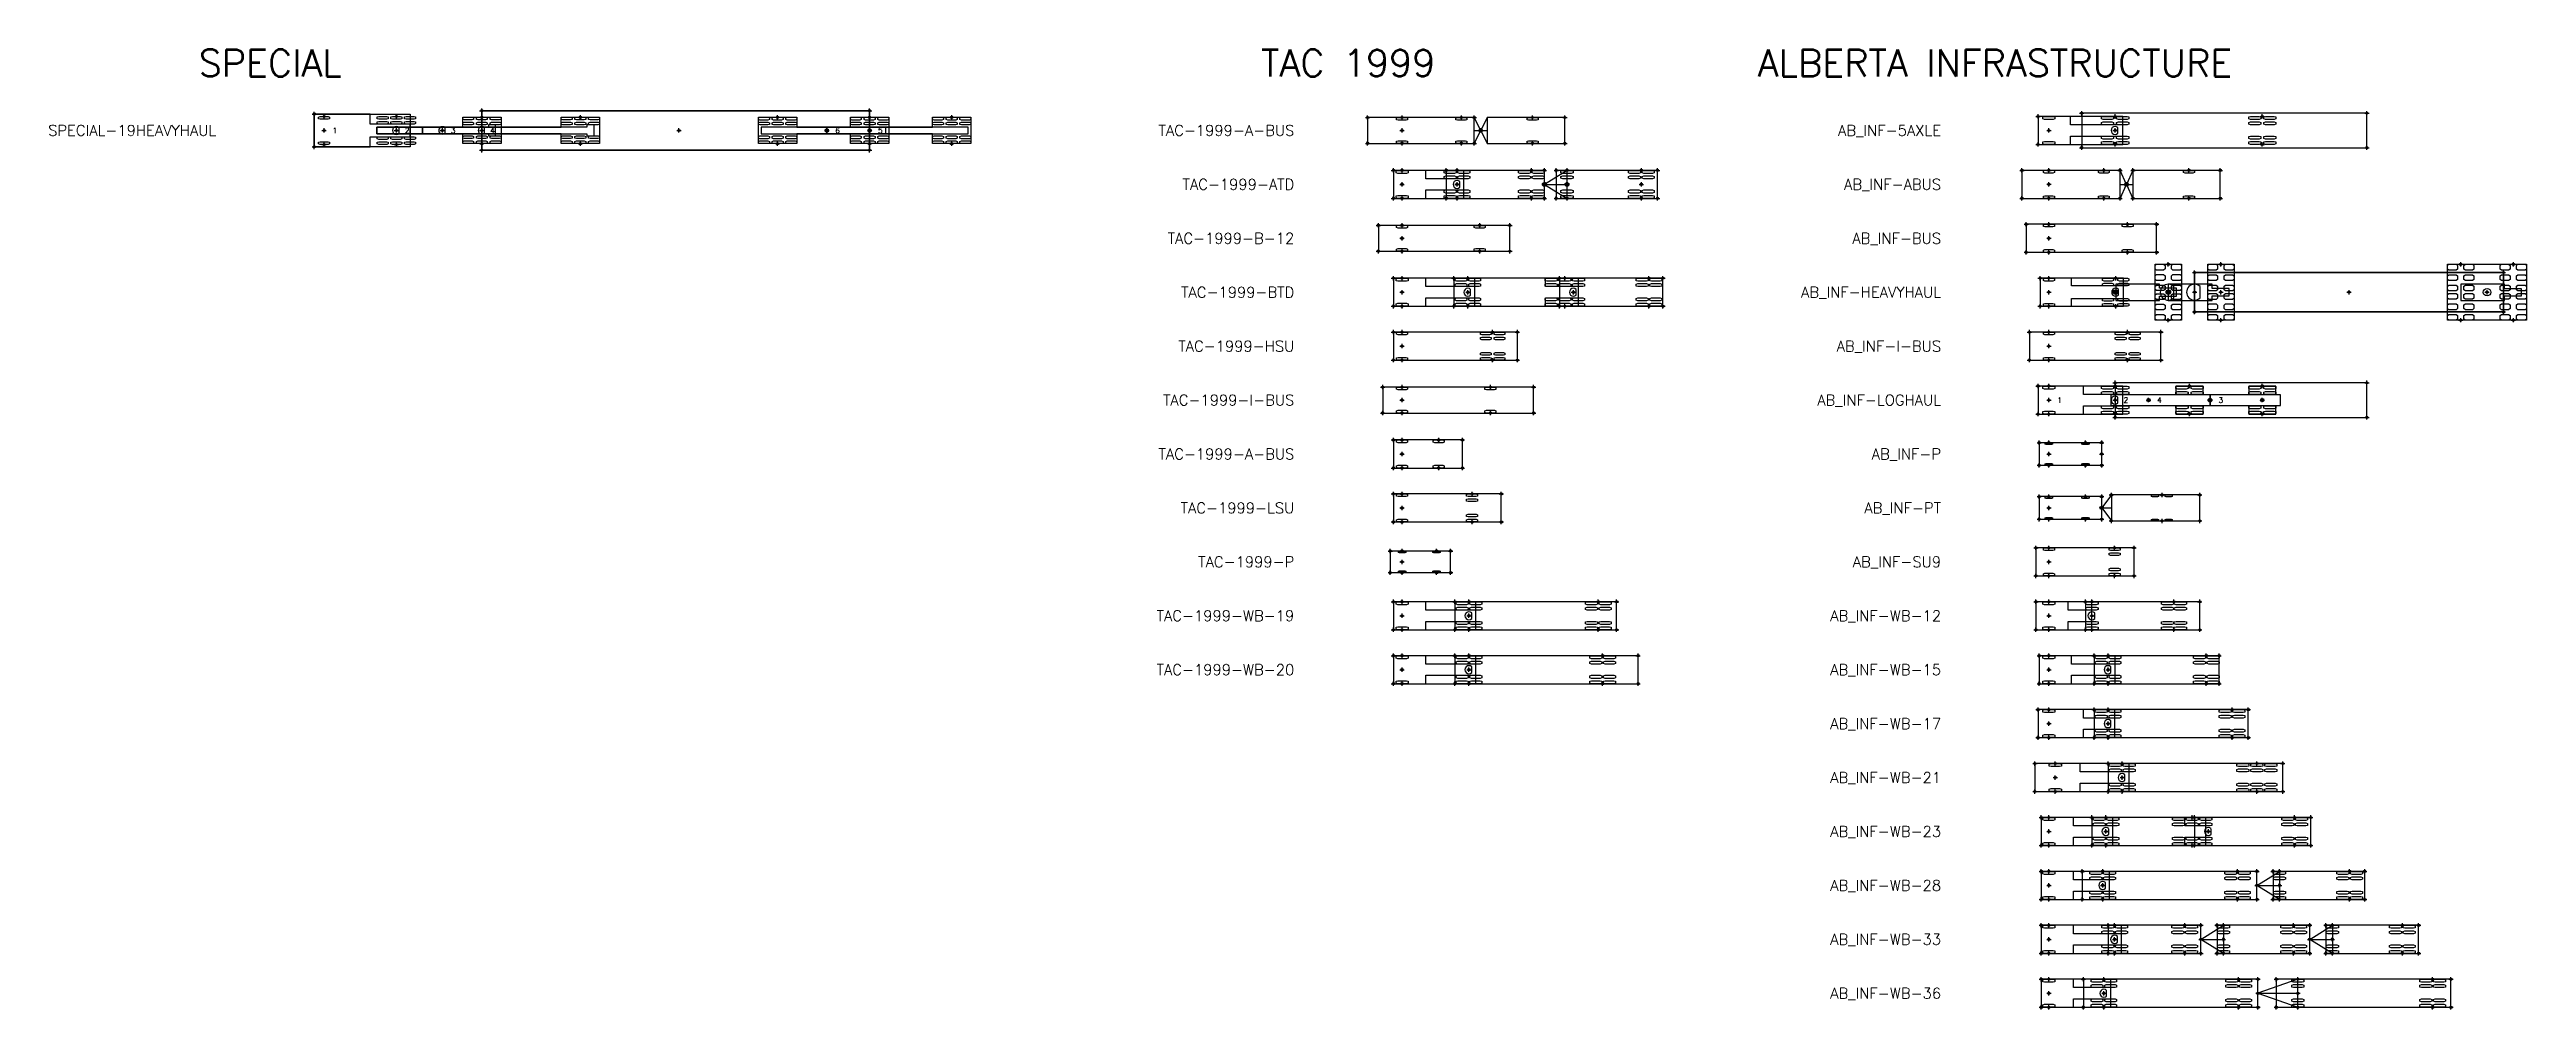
# Model space of a CAD drawing. Header units: metres. Extents: x -125 to 320, y -309 to 8.
# Drawn here: x -125.5 to 104.3, y -81.5 to 7.5 of the extents above; entities that cross this region are included whole.
import ezdxf
from ezdxf.enums import TextEntityAlignment as Align

# ---------------------------------------------------------------- set-up
doc = ezdxf.new("R2010")
doc.units = ezdxf.units.M
doc.header["$PDMODE"] = 34
doc.header["$PDSIZE"] = 0.2
doc.styles.get("Standard").update_dxf_attribs({"font": 'simplex.shx'})

msp = doc.modelspace()

# ---------------------------------------------------------------- texts
for s, p in [('SPECIAL', (-105, 5)), ('TAC 1999', (-5, 5)), ('ALBERTA INFRASTRUCTURE', (55, 5))]:
    msp.add_text(s, height=2.5).set_placement(p, align=Align.CENTER)
for s, p in [('SPECIAL-19HEAVYHAUL', (-110, 0)), ('TAC-1999-A-BUS', (-10, 0)), ('AB_INF-5AXLE', (50, 0)), ('TAC-1999-ATD', (-10, -5)), ('AB_INF-ABUS', (50, -5)), ('TAC-1999-B-12', (-10, -10)), ('AB_INF-BUS', (50, -10)), ('TAC-1999-BTD', (-10, -15)), ('AB_INF-HEAVYHAUL', (50, -15)), ('TAC-1999-HSU', (-10, -20)), ('AB_INF-I-BUS', (50, -20)), ('TAC-1999-I-BUS', (-10, -25)), ('AB_INF-LOGHAUL', (50, -25)), ('TAC-1999-A-BUS', (-10, -30)), ('AB_INF-P', (50, -30)), ('TAC-1999-LSU', (-10, -35)), ('AB_INF-PT', (50, -35)), ('TAC-1999-P', (-10, -40)), ('AB_INF-SU9', (50, -40)), ('TAC-1999-WB-19', (-10, -45)), ('AB_INF-WB-12', (50, -45)), ('TAC-1999-WB-20', (-10, -50)), ('AB_INF-WB-15', (50, -50)), ('AB_INF-WB-17', (50, -55)), ('AB_INF-WB-21', (50, -60)), ('AB_INF-WB-23', (50, -65)), ('AB_INF-WB-28', (50, -70)), ('AB_INF-WB-33', (50, -75)), ('AB_INF-WB-36', (50, -80))]:
    msp.add_text(s, height=1).set_placement(p, align=Align.MIDDLE_RIGHT)

# ---------------------------------------------------------------- blocks, each defined once
blk = doc.blocks.new('WheelRightM2')
at = {"color": 7, "linetype": 'Continuous', "ltscale": 1.524, "flags": 128}
blk.add_lwpolyline([(-0.508, 0.047752), (-0.508, 0.206248), (-0.36576, 0.254), (0.36576, 0.254), (0.508, 0.206248), (0.508, 0.047752), (0.36576, 0), (-0.36576, 0)], close=True, dxfattribs=at)
blk = doc.blocks.new('WheelLeftM2')
at = {"color": 7, "linetype": 'Continuous', "ltscale": 1.524, "flags": 128}
blk.add_lwpolyline([(-0.508, -0.206248), (-0.508, -0.047752), (-0.36576, 0), (0.36576, 0), (0.508, -0.047752), (0.508, -0.206248), (0.36576, -0.254), (-0.36576, -0.254)], close=True, dxfattribs=at)
blk = doc.blocks.new('Special-19HeavyHaul-Truck')
at = {"color": 7, "linetype": 'Continuous', "ltscale": 1.524}
blk.add_line((7.88, -0.26), (7.88, 0.26), dxfattribs=at)
blk.add_lwpolyline([(0, -1.52), (5.18, -1.52), (5.18, -0.58), (8.89, -0.58), (8.89, 0.58), (5.18, 0.58), (5.18, 1.52), (0, 1.52), (0, -1.52), (0, -1.52)], close=True, dxfattribs=at)
at = {"color": 7, "linetype": 'Continuous', "ltscale": 1.524, "flags": 128}
for points in [[(5.84, 1.09), (5.84, 1.25), (5.98, 1.3), (6.72, 1.3), (6.86, 1.25), (6.86, 1.09), (6.72, 1.04), (5.98, 1.04)], [(5.84, 0.63), (5.84, 0.79), (5.98, 0.84), (6.72, 0.84), (6.86, 0.79), (6.86, 0.63), (6.72, 0.58), (5.98, 0.58)], [(7.11, 1.09), (7.11, 1.25), (7.25, 1.3), (7.99, 1.3), (8.13, 1.25), (8.13, 1.09), (7.99, 1.04), (7.25, 1.04)], [(7.11, 0.63), (7.11, 0.79), (7.25, 0.84), (7.99, 0.84), (8.13, 0.79), (8.13, 0.63), (7.99, 0.58), (7.25, 0.58)], [(8.38, 1.09), (8.38, 1.25), (8.52, 1.3), (9.26, 1.3), (9.4, 1.25), (9.4, 1.09), (9.26, 1.04), (8.52, 1.04)], [(8.38, 0.63), (8.38, 0.79), (8.52, 0.84), (9.26, 0.84), (9.4, 0.79), (9.4, 0.63), (9.26, 0.58), (8.52, 0.58)], [(5.84, -0.79), (5.84, -0.63), (5.98, -0.58), (6.72, -0.58), (6.86, -0.63), (6.86, -0.79), (6.72, -0.84), (5.98, -0.84)], [(5.84, -1.25), (5.84, -1.09), (5.98, -1.04), (6.72, -1.04), (6.86, -1.09), (6.86, -1.25), (6.72, -1.3), (5.98, -1.3)], [(7.11, -0.79), (7.11, -0.63), (7.25, -0.58), (7.99, -0.58), (8.13, -0.63), (8.13, -0.79), (7.99, -0.84), (7.25, -0.84)], [(7.11, -1.25), (7.11, -1.09), (7.25, -1.04), (7.99, -1.04), (8.13, -1.09), (8.13, -1.25), (7.99, -1.3), (7.25, -1.3)], [(8.38, -0.79), (8.38, -0.63), (8.52, -0.58), (9.26, -0.58), (9.4, -0.63), (9.4, -0.79), (9.26, -0.84), (8.52, -0.84)], [(8.38, -1.25), (8.38, -1.09), (8.52, -1.04), (9.26, -1.04), (9.4, -1.09), (9.4, -1.25), (9.26, -1.3), (8.52, -1.3)]]:
    blk.add_lwpolyline(points, close=True, dxfattribs=at)
at = {"color": 7, "linetype": 'Continuous', "ltscale": 1.524}
blk.add_arc((7.62, 0), 0.37, 45, 315, dxfattribs=at)
for p in [(0, 1.52), (0.91, 1.3), (7.62, 1.3), (0, -1.52), (0.91, -1.3), (7.62, -1.3)]:
    blk.add_point(p)
at = {"color": 3}
blk.add_point((0.91, 0), dxfattribs=at)
at = {"color": 1}
blk.add_point((7.62, 0), dxfattribs=at)
at = {"layer": 'Defpoints', "flags": 128}
blk.add_lwpolyline([(0, 1.52), (8.89, 1.52), (8.89, -1.52), (0, -1.52)], close=True, dxfattribs=at)
for name, p in [('WheelRightM2', (0.91, 1.04)), ('WheelLeftM2', (0.91, -1.04))]:
    blk.add_blockref(name, p)
blk.add_text('1', height=0.5).set_placement((1.91, 0), align=Align.MIDDLE)
at = {"flags": 9}
for tag, p in [('D0', (-0.7, 0.57)), ('DG', (-0.7, 0.23)), ('D', (-0.7, -0.1)), ('DH', (-0.7, -0.43)), ('L', (-0.7, -0.77))]:
    blk.add_attdef(tag, p, '', height=0.2, dxfattribs=at)
blk = doc.blocks.new('Special-19HeavyHaul-Pup1')
at = {"color": 7, "linetype": 'Continuous', "ltscale": 1.524}
blk.add_line((6.34, -0.25), (6.34, 0.25), dxfattribs=at)
blk.add_lwpolyline([(0, -0.3), (10.36, -0.3), (10.36, -0.51), (11.02, -0.51), (11.02, 0.51), (10.36, 0.51), (10.36, 0.3), (0, 0.3), (0, -0.3), (0, -0.3)], close=True, dxfattribs=at)
at = {"color": 7, "linetype": 'Continuous', "ltscale": 1.524, "flags": 128}
for points in [[(7.98, 1.01), (7.98, 1.17), (8.12, 1.22), (8.85, 1.22), (8.99, 1.17), (8.99, 1.01), (8.85, 0.97), (8.12, 0.97)], [(7.98, 0.56), (7.98, 0.71), (8.12, 0.76), (8.85, 0.76), (8.99, 0.71), (8.99, 0.56), (8.85, 0.51), (8.12, 0.51)], [(9.25, 1.01), (9.25, 1.17), (9.39, 1.22), (10.12, 1.22), (10.26, 1.17), (10.26, 1.01), (10.12, 0.97), (9.39, 0.97)], [(9.25, 0.56), (9.25, 0.71), (9.39, 0.76), (10.12, 0.76), (10.26, 0.71), (10.26, 0.56), (10.12, 0.51), (9.39, 0.51)], [(10.52, 1.01), (10.52, 1.17), (10.66, 1.22), (11.39, 1.22), (11.53, 1.17), (11.53, 1.01), (11.39, 0.97), (10.66, 0.97)], [(10.52, 0.56), (10.52, 0.71), (10.66, 0.76), (11.39, 0.76), (11.53, 0.71), (11.53, 0.56), (11.39, 0.51), (10.66, 0.51)], [(7.98, -0.71), (7.98, -0.56), (8.12, -0.51), (8.85, -0.51), (8.99, -0.56), (8.99, -0.71), (8.85, -0.76), (8.12, -0.76)], [(7.98, -1.17), (7.98, -1.01), (8.12, -0.97), (8.85, -0.97), (8.99, -1.01), (8.99, -1.17), (8.85, -1.22), (8.12, -1.22)], [(9.25, -0.71), (9.25, -0.56), (9.39, -0.51), (10.12, -0.51), (10.26, -0.56), (10.26, -0.71), (10.12, -0.76), (9.39, -0.76)], [(9.25, -1.17), (9.25, -1.01), (9.39, -0.97), (10.12, -0.97), (10.26, -1.01), (10.26, -1.17), (10.12, -1.22), (9.39, -1.22)], [(10.52, -0.71), (10.52, -0.56), (10.66, -0.51), (11.39, -0.51), (11.53, -0.56), (11.53, -0.71), (11.39, -0.76), (10.66, -0.76)], [(10.52, -1.17), (10.52, -1.01), (10.66, -0.97), (11.39, -0.97), (11.53, -1.01), (11.53, -1.17), (11.39, -1.22), (10.66, -1.22)]]:
    blk.add_lwpolyline(points, close=True, dxfattribs=at)
at = {"color": 7, "linetype": 'Continuous', "ltscale": 1.524}
blk.add_circle((1.83, 0), 0.0975, dxfattribs=at)
blk.add_arc((6.1, 0), 0.348, 45, 315, dxfattribs=at)
at = {"color": 3}
blk.add_point((1.83, 0), dxfattribs=at)
at = {"color": 1}
blk.add_point((6.1, 0), dxfattribs=at)
for p in [(9.75, 1.22), (9.75, -1.22)]:
    blk.add_point(p)
at = {"layer": 'Defpoints', "flags": 128}
blk.add_lwpolyline([(7.98, 1.22), (11.53, 1.22), (11.53, -1.22), (7.98, -1.22), (7.98, -0.3), (0, -0.3), (0, 0.3), (7.98, 0.3)], close=True, dxfattribs=at)
blk.add_text('2', height=0.5).set_placement((2.83, 0), align=Align.MIDDLE)
at = {"flags": 9}
for tag, p in [('D0', (-0.7, 0.57)), ('DG', (-0.7, 0.23)), ('D', (-0.7, -0.1)), ('DH', (-0.7, -0.43)), ('L', (-0.7, -0.77))]:
    blk.add_attdef(tag, p, '', height=0.2, dxfattribs=at)
blk = doc.blocks.new('Special-19HeavyHaul-Pup2')
at = {"color": 7, "linetype": 'Continuous', "ltscale": 1.524}
blk.add_line((5.73, -0.25), (5.73, 0.25), dxfattribs=at)
blk.add_lwpolyline([(0, -0.3), (15.24, -0.3), (15.24, -0.51), (15.9, -0.51), (15.9, 0.51), (15.24, 0.51), (15.24, 0.3), (0, 0.3), (0, -0.3), (0, -0.3)], close=True, dxfattribs=at)
at = {"color": 7, "linetype": 'Continuous', "ltscale": 1.524, "flags": 128}
for points in [[(12.85, 1.01), (12.85, 1.17), (12.99, 1.22), (13.73, 1.22), (13.87, 1.17), (13.87, 1.01), (13.73, 0.97), (12.99, 0.97)], [(12.85, 0.56), (12.85, 0.71), (12.99, 0.76), (13.73, 0.76), (13.87, 0.71), (13.87, 0.56), (13.73, 0.51), (12.99, 0.51)], [(14.12, 1.01), (14.12, 1.17), (14.26, 1.22), (15, 1.22), (15.14, 1.17), (15.14, 1.01), (15, 0.97), (14.26, 0.97)], [(14.12, 0.56), (14.12, 0.71), (14.26, 0.76), (15, 0.76), (15.14, 0.71), (15.14, 0.56), (15, 0.51), (14.26, 0.51)], [(15.39, 1.01), (15.39, 1.17), (15.53, 1.22), (16.27, 1.22), (16.41, 1.17), (16.41, 1.01), (16.27, 0.97), (15.53, 0.97)], [(15.39, 0.56), (15.39, 0.71), (15.53, 0.76), (16.27, 0.76), (16.41, 0.71), (16.41, 0.56), (16.27, 0.51), (15.53, 0.51)], [(12.85, -0.71), (12.85, -0.56), (12.99, -0.51), (13.73, -0.51), (13.87, -0.56), (13.87, -0.71), (13.73, -0.76), (12.99, -0.76)], [(12.85, -1.17), (12.85, -1.01), (12.99, -0.97), (13.73, -0.97), (13.87, -1.01), (13.87, -1.17), (13.73, -1.22), (12.99, -1.22)], [(14.12, -0.71), (14.12, -0.56), (14.26, -0.51), (15, -0.51), (15.14, -0.56), (15.14, -0.71), (15, -0.76), (14.26, -0.76)], [(14.12, -1.17), (14.12, -1.01), (14.26, -0.97), (15, -0.97), (15.14, -1.01), (15.14, -1.17), (15, -1.22), (14.26, -1.22)], [(15.39, -0.71), (15.39, -0.56), (15.53, -0.51), (16.27, -0.51), (16.41, -0.56), (16.41, -0.71), (16.27, -0.76), (15.53, -0.76)], [(15.39, -1.17), (15.39, -1.01), (15.53, -0.97), (16.27, -0.97), (16.41, -1.01), (16.41, -1.17), (16.27, -1.22), (15.53, -1.22)]]:
    blk.add_lwpolyline(points, close=True, dxfattribs=at)
at = {"color": 7, "linetype": 'Continuous', "ltscale": 1.524}
blk.add_circle((1.83, 0), 0.0975, dxfattribs=at)
blk.add_arc((5.49, 0), 0.348, 45, 315, dxfattribs=at)
at = {"color": 3}
blk.add_point((1.83, 0), dxfattribs=at)
at = {"color": 1}
blk.add_point((5.49, 0), dxfattribs=at)
for p in [(14.63, 1.22), (14.63, -1.22)]:
    blk.add_point(p)
at = {"layer": 'Defpoints', "flags": 128}
blk.add_lwpolyline([(12.85, 1.22), (16.41, 1.22), (16.41, -1.22), (12.85, -1.22), (12.85, -0.3), (0, -0.3), (0, 0.3), (12.85, 0.3)], close=True, dxfattribs=at)
blk.add_text('3', height=0.5).set_placement((2.83, 0), align=Align.MIDDLE)
at = {"flags": 9}
for tag, p in [('D0', (-0.7, 0.57)), ('DG', (-0.7, 0.23)), ('D', (-0.7, -0.1)), ('DH', (-0.7, -0.43)), ('L', (-0.7, -0.77))]:
    blk.add_attdef(tag, p, '', height=0.2, dxfattribs=at)
blk = doc.blocks.new('Special-19HeavyHaul-Trailer')
at = {"color": 7, "linetype": 'Continuous', "ltscale": 1.524}
blk.add_lwpolyline([(0, -1.83), (35.97, -1.83), (35.97, 1.83), (0, 1.83), (0, -1.83), (0, -1.83)], close=True, dxfattribs=at)
for p in [(0, 1.83), (18.29, 0), (35.97, 1.83), (0, -1.83), (35.97, -1.83)]:
    blk.add_point(p)
at = {"color": 3}
blk.add_point((0, 0), dxfattribs=at)
at = {"color": 1}
blk.add_point((35.97, 0), dxfattribs=at)
at = {"layer": 'Defpoints', "flags": 128}
blk.add_lwpolyline([(0, 1.83), (35.97, 1.83), (35.97, -1.83), (0, -1.83)], close=True, dxfattribs=at)
blk.add_text('4', height=0.5).set_placement((1, 0), align=Align.MIDDLE)
at = {"flags": 9}
for tag, p in [('D0', (-0.7, 0.57)), ('DG', (-0.7, 0.23)), ('D', (-0.7, -0.1)), ('DH', (-0.7, -0.43)), ('L', (-0.7, -0.77))]:
    blk.add_attdef(tag, p, '', height=0.2, dxfattribs=at)
blk = doc.blocks.new('Special-19HeavyHaul-Pup3')
at = {"color": 7, "linetype": 'Continuous', "ltscale": 1.524}
blk.add_lwpolyline([(0, -0.3048), (13.1064, -0.3048), (13.1064, 0.3048), (0, 0.3048), (0, -0.3048), (0, -0.3048)], close=True, dxfattribs=at)
at = {"color": 7, "linetype": 'Continuous', "ltscale": 1.524, "flags": 128}
for points in [[(9.8044, 1.012952), (9.8044, 1.171448), (9.94664, 1.2192), (10.67816, 1.2192), (10.8204, 1.171448), (10.8204, 1.012952), (10.67816, 0.9652), (9.94664, 0.9652)], [(9.8044, 0.555752), (9.8044, 0.714248), (9.94664, 0.762), (10.67816, 0.762), (10.8204, 0.714248), (10.8204, 0.555752), (10.67816, 0.508), (9.94664, 0.508)], [(11.0744, 1.012952), (11.0744, 1.171448), (11.21664, 1.2192), (11.94816, 1.2192), (12.0904, 1.171448), (12.0904, 1.012952), (11.94816, 0.9652), (11.21664, 0.9652)], [(11.0744, 0.555752), (11.0744, 0.714248), (11.21664, 0.762), (11.94816, 0.762), (12.0904, 0.714248), (12.0904, 0.555752), (11.94816, 0.508), (11.21664, 0.508)], [(12.3444, 1.012952), (12.3444, 1.171448), (12.48664, 1.2192), (13.21816, 1.2192), (13.3604, 1.171448), (13.3604, 1.012952), (13.21816, 0.9652), (12.48664, 0.9652)], [(12.3444, 0.555752), (12.3444, 0.714248), (12.48664, 0.762), (13.21816, 0.762), (13.3604, 0.714248), (13.3604, 0.555752), (13.21816, 0.508), (12.48664, 0.508)], [(9.8044, -0.714248), (9.8044, -0.555752), (9.94664, -0.508), (10.67816, -0.508), (10.8204, -0.555752), (10.8204, -0.714248), (10.67816, -0.762), (9.94664, -0.762)], [(9.8044, -1.171448), (9.8044, -1.012952), (9.94664, -0.9652), (10.67816, -0.9652), (10.8204, -1.012952), (10.8204, -1.171448), (10.67816, -1.2192), (9.94664, -1.2192)], [(11.0744, -0.714248), (11.0744, -0.555752), (11.21664, -0.508), (11.94816, -0.508), (12.0904, -0.555752), (12.0904, -0.714248), (11.94816, -0.762), (11.21664, -0.762)], [(11.0744, -1.171448), (11.0744, -1.012952), (11.21664, -0.9652), (11.94816, -0.9652), (12.0904, -1.012952), (12.0904, -1.171448), (11.94816, -1.2192), (11.21664, -1.2192)], [(12.3444, -0.714248), (12.3444, -0.555752), (12.48664, -0.508), (13.21816, -0.508), (13.3604, -0.555752), (13.3604, -0.714248), (13.21816, -0.762), (12.48664, -0.762)], [(12.3444, -1.171448), (12.3444, -1.012952), (12.48664, -0.9652), (13.21816, -0.9652), (13.3604, -1.012952), (13.3604, -1.171448), (13.21816, -1.2192), (12.48664, -1.2192)]]:
    blk.add_lwpolyline(points, close=True, dxfattribs=at)
at = {"color": 7, "linetype": 'Continuous', "ltscale": 1.524}
blk.add_circle((3.9624, 0), 0.16256, dxfattribs=at)
at = {"color": 1}
blk.add_point((0, 0), dxfattribs=at)
at = {"color": 3}
blk.add_point((3.9624, 0), dxfattribs=at)
for p in [(11.5824, 1.2192), (11.5824, -1.2192)]:
    blk.add_point(p)
at = {"layer": 'Defpoints', "flags": 128}
blk.add_lwpolyline([(9.8044, 1.2192), (13.3604, 1.2192), (13.3604, -1.2192), (9.8044, -1.2192), (9.8044, -0.3048), (0, -0.3048), (0, 0.3048), (9.8044, 0.3048)], close=True, dxfattribs=at)
blk.add_text('5', height=0.5).set_placement((4.9624, 0), align=Align.MIDDLE)
at = {"flags": 9}
for tag, p in [('D0', (-0.7, 0.566667)), ('DG', (-0.7, 0.233333)), ('D', (-0.7, -0.1)), ('DH', (-0.7, -0.433333)), ('L', (-0.7, -0.766667))]:
    blk.add_attdef(tag, p, '', height=0.2, dxfattribs=at)
blk = doc.blocks.new('WheelLeftM6')
at = {"color": 7, "linetype": 'Continuous', "ltscale": 1.524, "flags": 128}
for points in [[(-0.508, -0.206248), (-0.508, -0.047752), (-0.36576, 0), (0.36576, 0), (0.508, -0.047752), (0.508, -0.206248), (0.36576, -0.254), (-0.36576, -0.254)], [(-0.508, -0.663448), (-0.508, -0.504952), (-0.36576, -0.4572), (0.36576, -0.4572), (0.508, -0.504952), (0.508, -0.663448), (0.36576, -0.7112), (-0.36576, -0.7112)]]:
    blk.add_lwpolyline(points, close=True, dxfattribs=at)
blk = doc.blocks.new('WheelRightM6')
at = {"color": 7, "linetype": 'Continuous', "ltscale": 1.524, "flags": 128}
for points in [[(-0.508, 0.504952), (-0.508, 0.663448), (-0.36576, 0.7112), (0.36576, 0.7112), (0.508, 0.663448), (0.508, 0.504952), (0.36576, 0.4572), (-0.36576, 0.4572)], [(-0.508, 0.047752), (-0.508, 0.206248), (-0.36576, 0.254), (0.36576, 0.254), (0.508, 0.206248), (0.508, 0.047752), (0.36576, 0), (-0.36576, 0)]]:
    blk.add_lwpolyline(points, close=True, dxfattribs=at)
blk = doc.blocks.new('Special-19HeavyHaul-Pup4')
at = {"color": 7, "linetype": 'Continuous', "ltscale": 1.524}
blk.add_lwpolyline([(0, -0.3048), (11.5824, -0.3048), (11.5824, 0.3048), (0, 0.3048), (0, -0.3048), (0, -0.3048)], close=True, dxfattribs=at)
at = {"color": 7, "linetype": 'Continuous', "ltscale": 1.524, "flags": 128}
for points in [[(8.2804, 1.012952), (8.2804, 1.171448), (8.42264, 1.2192), (9.15416, 1.2192), (9.2964, 1.171448), (9.2964, 1.012952), (9.15416, 0.9652), (8.42264, 0.9652)], [(8.2804, 0.555752), (8.2804, 0.714248), (8.42264, 0.762), (9.15416, 0.762), (9.2964, 0.714248), (9.2964, 0.555752), (9.15416, 0.508), (8.42264, 0.508)], [(9.5504, 1.012952), (9.5504, 1.171448), (9.69264, 1.2192), (10.42416, 1.2192), (10.5664, 1.171448), (10.5664, 1.012952), (10.42416, 0.9652), (9.69264, 0.9652)], [(9.5504, 0.555752), (9.5504, 0.714248), (9.69264, 0.762), (10.42416, 0.762), (10.5664, 0.714248), (10.5664, 0.555752), (10.42416, 0.508), (9.69264, 0.508)], [(10.8204, 1.012952), (10.8204, 1.171448), (10.96264, 1.2192), (11.69416, 1.2192), (11.8364, 1.171448), (11.8364, 1.012952), (11.69416, 0.9652), (10.96264, 0.9652)], [(10.8204, 0.555752), (10.8204, 0.714248), (10.96264, 0.762), (11.69416, 0.762), (11.8364, 0.714248), (11.8364, 0.555752), (11.69416, 0.508), (10.96264, 0.508)], [(8.2804, -0.714248), (8.2804, -0.555752), (8.42264, -0.508), (9.15416, -0.508), (9.2964, -0.555752), (9.2964, -0.714248), (9.15416, -0.762), (8.42264, -0.762)], [(8.2804, -1.171448), (8.2804, -1.012952), (8.42264, -0.9652), (9.15416, -0.9652), (9.2964, -1.012952), (9.2964, -1.171448), (9.15416, -1.2192), (8.42264, -1.2192)], [(9.5504, -0.714248), (9.5504, -0.555752), (9.69264, -0.508), (10.42416, -0.508), (10.5664, -0.555752), (10.5664, -0.714248), (10.42416, -0.762), (9.69264, -0.762)], [(9.5504, -1.171448), (9.5504, -1.012952), (9.69264, -0.9652), (10.42416, -0.9652), (10.5664, -1.012952), (10.5664, -1.171448), (10.42416, -1.2192), (9.69264, -1.2192)], [(10.8204, -0.714248), (10.8204, -0.555752), (10.96264, -0.508), (11.69416, -0.508), (11.8364, -0.555752), (11.8364, -0.714248), (11.69416, -0.762), (10.96264, -0.762)], [(10.8204, -1.171448), (10.8204, -1.012952), (10.96264, -0.9652), (11.69416, -0.9652), (11.8364, -1.012952), (11.8364, -1.171448), (11.69416, -1.2192), (10.96264, -1.2192)]]:
    blk.add_lwpolyline(points, close=True, dxfattribs=at)
at = {"color": 7, "linetype": 'Continuous', "ltscale": 1.524}
blk.add_circle((6.096, 0), 0.16256, dxfattribs=at)
for p in [(1.524, 1.2192), (10.0584, 1.2192), (1.524, -1.2192), (10.0584, -1.2192)]:
    blk.add_point(p)
at = {"color": 3}
blk.add_point((6.096, 0), dxfattribs=at)
at = {"layer": 'Defpoints', "flags": 128}
blk.add_lwpolyline([(8.2804, 1.2192), (11.8364, 1.2192), (11.8364, -1.2192), (8.2804, -1.2192), (8.2804, -0.3048), (3.302, -0.3048), (3.302, -1.2192), (-0.254, -1.2192), (-0.254, 1.2192), (3.302, 1.2192), (3.302, 0.3048), (8.2804, 0.3048)], close=True, dxfattribs=at)
for name, p in [('WheelRightM6', (0.254, 0.508)), ('WheelRightM6', (1.524, 0.508)), ('WheelRightM6', (2.794, 0.508)), ('WheelLeftM6', (0.254, -0.508)), ('WheelLeftM6', (1.524, -0.508)), ('WheelLeftM6', (2.794, -0.508))]:
    blk.add_blockref(name, p)
blk.add_text('6', height=0.5).set_placement((7.096, 0), align=Align.MIDDLE)
at = {"flags": 9}
for tag, p in [('D0', (-0.7, 0.566667)), ('DG', (-0.7, 0.233333)), ('D', (-0.7, -0.1)), ('DH', (-0.7, -0.433333)), ('L', (-0.7, -0.766667))]:
    blk.add_attdef(tag, p, '', height=0.2, dxfattribs=at)
blk = doc.blocks.new('TAC-1999-A-BUS-FRONT')
at = {"color": 7, "linetype": 'Continuous', "ltscale": 1.524}
blk.add_line((9.9, 0), (10.5, 0), dxfattribs=at)
blk.add_lwpolyline([(0, -1.2), (9.9, -1.2), (9.9, 1.2), (0, 1.2), (0, -1.2), (0, -1.2)], close=True, dxfattribs=at)
at = {"color": 7, "linetype": 'Continuous', "ltscale": 1.524, "flags": 128}
for points in [[(8.19, 0.99), (8.19, 1.15), (8.33, 1.2), (9.07, 1.2), (9.21, 1.15), (9.21, 0.99), (9.07, 0.95), (8.33, 0.95)], [(8.19, -1.15), (8.19, -0.99), (8.33, -0.95), (9.07, -0.95), (9.21, -0.99), (9.21, -1.15), (9.07, -1.2), (8.33, -1.2)]]:
    blk.add_lwpolyline(points, close=True, dxfattribs=at)
at = {"color": 7, "linetype": 'Continuous', "ltscale": 1.524}
blk.add_circle((10.5, 0), 0.102, dxfattribs=at)
for p in [(0, 1.2), (3.2, 1.2), (3.2, 0), (8.7, 1.2), (9.9, 1.2), (10.5, 0), (0, -1.2), (3.2, -1.2), (8.7, -1.2), (9.9, -1.2)]:
    blk.add_point(p)
at = {"layer": 'Defpoints', "flags": 128}
blk.add_lwpolyline([(0, -1.2), (9.9, -1.2), (10.5, 0), (9.9, 1.2), (0, 1.2)], close=True, dxfattribs=at)
for name, p in [('WheelRightM2', (3.2, 0.95)), ('WheelLeftM2', (3.2, -0.95))]:
    blk.add_blockref(name, p)
at = {"flags": 9}
for tag, p in [('D0', (2.5, 0.57)), ('DG', (2.5, 0.23)), ('D', (2.5, -0.1)), ('DH', (2.5, -0.43)), ('L', (2.5, -0.77))]:
    blk.add_attdef(tag, p, '', height=0.2, dxfattribs=at)
blk = doc.blocks.new('TAC-1999-A-BUS-REAR')
at = {"color": 7, "linetype": 'Continuous', "ltscale": 1.524}
blk.add_line((0, 0), (0.6, 0), dxfattribs=at)
blk.add_lwpolyline([(0.6, -1.2), (7.8, -1.2), (7.8, 1.2), (0.6, 1.2), (0.6, -1.2), (0.6, -1.2)], close=True, dxfattribs=at)
at = {"color": 7, "linetype": 'Continuous', "ltscale": 1.524, "flags": 128}
for points in [[(4.29, 0.99), (4.29, 1.15), (4.43, 1.2), (5.17, 1.2), (5.31, 1.15), (5.31, 0.99), (5.17, 0.95), (4.43, 0.95)], [(4.29, -1.15), (4.29, -0.99), (4.43, -0.95), (5.17, -0.95), (5.31, -0.99), (5.31, -1.15), (5.17, -1.2), (4.43, -1.2)]]:
    blk.add_lwpolyline(points, close=True, dxfattribs=at)
at = {"color": 7, "linetype": 'Continuous', "ltscale": 1.524}
blk.add_circle((0, 0), 0.16, dxfattribs=at)
for p in [(0, 0), (4.8, 1.2), (7.8, 1.2), (4.8, -1.2), (7.8, -1.2)]:
    blk.add_point(p)
at = {"layer": 'Defpoints', "flags": 128}
blk.add_lwpolyline([(0, 0), (0.6, -1.2), (7.8, -1.2), (7.8, 1.2), (0.6, 1.2)], close=True, dxfattribs=at)
at = {"flags": 9}
for tag, p in [('D0', (-0.7, 0.57)), ('DG', (-0.7, 0.23)), ('D', (-0.7, -0.1)), ('DH', (-0.7, -0.43)), ('L', (-0.7, -0.77))]:
    blk.add_attdef(tag, p, '', height=0.2, dxfattribs=at)
blk = doc.blocks.new('WheelRightM1')
at = {"color": 7, "linetype": 'Continuous', "ltscale": 1.524, "flags": 128}
blk.add_lwpolyline([(-0.56, 0.05), (-0.56, 0.23), (-0.4, 0.28), (0.4, 0.28), (0.56, 0.23), (0.56, 0.05), (0.4, 0), (-0.4, 0)], close=True, dxfattribs=at)
blk = doc.blocks.new('WheelLeftM1')
at = {"color": 7, "linetype": 'Continuous', "ltscale": 1.524, "flags": 128}
blk.add_lwpolyline([(-0.56, -0.23), (-0.56, -0.05), (-0.4, 0), (0.4, 0), (0.56, -0.05), (0.56, -0.23), (0.4, -0.28), (-0.4, -0.28)], close=True, dxfattribs=at)
blk = doc.blocks.new('TAC-1999-ATD-TRUCK')
at = {"color": 7, "linetype": 'Continuous', "ltscale": 1.524}
blk.add_line((6.16, -0.26), (6.16, 0.26), dxfattribs=at)
blk.add_lwpolyline([(0, -1.3), (3, -1.3), (3, -0.52), (6.54, -0.52), (6.54, 0.52), (3, 0.52), (3, 1.3), (0, 1.3), (0, -1.3), (0, -1.3)], close=True, dxfattribs=at)
at = {"color": 7, "linetype": 'Continuous', "ltscale": 1.524, "flags": 128}
for points in [[(4.71, 1.07), (4.71, 1.25), (4.86, 1.3), (5.67, 1.3), (5.82, 1.25), (5.82, 1.07), (5.67, 1.02), (4.86, 1.02)], [(4.71, 0.57), (4.71, 0.74), (4.86, 0.8), (5.67, 0.8), (5.82, 0.74), (5.82, 0.57), (5.67, 0.52), (4.86, 0.52)], [(5.98, 1.07), (5.98, 1.25), (6.13, 1.3), (6.94, 1.3), (7.09, 1.25), (7.09, 1.07), (6.94, 1.02), (6.13, 1.02)], [(5.98, 0.57), (5.98, 0.74), (6.13, 0.8), (6.94, 0.8), (7.09, 0.74), (7.09, 0.57), (6.94, 0.52), (6.13, 0.52)], [(4.71, -0.74), (4.71, -0.57), (4.86, -0.52), (5.67, -0.52), (5.82, -0.57), (5.82, -0.74), (5.67, -0.8), (4.86, -0.8)], [(4.71, -1.25), (4.71, -1.07), (4.86, -1.02), (5.67, -1.02), (5.82, -1.07), (5.82, -1.25), (5.67, -1.3), (4.86, -1.3)], [(5.98, -0.74), (5.98, -0.57), (6.13, -0.52), (6.94, -0.52), (7.09, -0.57), (7.09, -0.74), (6.94, -0.8), (6.13, -0.8)], [(5.98, -1.25), (5.98, -1.07), (6.13, -1.02), (6.94, -1.02), (7.09, -1.07), (7.09, -1.25), (6.94, -1.3), (6.13, -1.3)]]:
    blk.add_lwpolyline(points, close=True, dxfattribs=at)
at = {"color": 7, "linetype": 'Continuous', "ltscale": 1.524}
blk.add_arc((5.9, 0), 0.371, 45, 315, dxfattribs=at)
for p in [(0, 1.3), (0.8, 1.3), (0.8, 0), (5.9, 1.3), (5.9, 0), (0, -1.3), (0.8, -1.3), (5.9, -1.3)]:
    blk.add_point(p)
at = {"layer": 'Defpoints'}
blk.add_lwpolyline([(0, -1.3), (6.54, -1.3), (6.54, 1.3), (0, 1.3)], close=True, dxfattribs=at)
for name, p in [('WheelRightM1', (0.8, 1.02)), ('WheelLeftM1', (0.8, -1.02))]:
    blk.add_blockref(name, p)
at = {"flags": 9}
for tag, p in [('D0', (0.1, 0.57)), ('DG', (0.1, 0.23)), ('D', (0.1, -0.1)), ('DH', (0.1, -0.43)), ('L', (0.1, -0.77))]:
    blk.add_attdef(tag, p, '', height=0.2, dxfattribs=at)
blk = doc.blocks.new('TAC-1999-ATD-TRAILER1')
at = {"color": 7, "linetype": 'Continuous', "ltscale": 1.524}
blk.add_lwpolyline([(0, -1.3), (9.1, -1.3), (9.1, 1.3), (0, 1.3), (0, -1.3), (0, -1.3)], close=True, dxfattribs=at)
at = {"color": 7, "linetype": 'Continuous', "ltscale": 1.524, "flags": 128}
for points in [[(6.71, 1.07), (6.71, 1.25), (6.86, 1.3), (7.67, 1.3), (7.82, 1.25), (7.82, 1.07), (7.67, 1.02), (6.86, 1.02)], [(6.71, 0.57), (6.71, 0.74), (6.86, 0.8), (7.67, 0.8), (7.82, 0.74), (7.82, 0.57), (7.67, 0.52), (6.86, 0.52)], [(7.98, 1.07), (7.98, 1.25), (8.13, 1.3), (8.94, 1.3), (9.09, 1.25), (9.09, 1.07), (8.94, 1.02), (8.13, 1.02)], [(7.98, 0.57), (7.98, 0.74), (8.13, 0.8), (8.94, 0.8), (9.09, 0.74), (9.09, 0.57), (8.94, 0.52), (8.13, 0.52)], [(6.71, -0.74), (6.71, -0.57), (6.86, -0.52), (7.67, -0.52), (7.82, -0.57), (7.82, -0.74), (7.67, -0.8), (6.86, -0.8)], [(6.71, -1.25), (6.71, -1.07), (6.86, -1.02), (7.67, -1.02), (7.82, -1.07), (7.82, -1.25), (7.67, -1.3), (6.86, -1.3)], [(7.98, -0.74), (7.98, -0.57), (8.13, -0.52), (8.94, -0.52), (9.09, -0.57), (9.09, -0.74), (8.94, -0.8), (8.13, -0.8)], [(7.98, -1.25), (7.98, -1.07), (8.13, -1.02), (8.94, -1.02), (9.09, -1.07), (9.09, -1.25), (8.94, -1.3), (8.13, -1.3)]]:
    blk.add_lwpolyline(points, close=True, dxfattribs=at)
at = {"color": 7, "linetype": 'Continuous', "ltscale": 1.524}
blk.add_circle((1, 0), 0.104, dxfattribs=at)
for p in [(0, 1.3), (1, 0), (7.9, 1.3), (9.1, 1.3), (9.1, 0), (0, -1.3), (7.9, -1.3), (9.1, -1.3)]:
    blk.add_point(p)
at = {"layer": 'Defpoints'}
blk.add_lwpolyline([(0, -1.3), (9.1, -1.3), (9.1, 1.3), (0, 1.3)], close=True, dxfattribs=at)
at = {"flags": 9}
for tag, p in [('D0', (0.3, 0.57)), ('DG', (0.3, 0.23)), ('D', (0.3, -0.1)), ('DH', (0.3, -0.43)), ('L', (0.3, -0.77))]:
    blk.add_attdef(tag, p, '', height=0.2, dxfattribs=at)
blk = doc.blocks.new('TAC-1999-ATD-PUP')
at = {"color": 7, "linetype": 'Continuous', "ltscale": 1.524}
blk.add_line((0, 0), (2.1, 0), dxfattribs=at)
at = {"color": 7, "linetype": 'Continuous', "ltscale": 1.524, "flags": 128}
for points in [[(1.54, 1.07), (1.54, 1.25), (1.7, 1.3), (2.5, 1.3), (2.66, 1.25), (2.66, 1.07), (2.5, 1.02), (1.7, 1.02)], [(1.54, 0.57), (1.54, 0.74), (1.7, 0.8), (2.5, 0.8), (2.66, 0.74), (2.66, 0.57), (2.5, 0.52), (1.7, 0.52)], [(1.54, -0.74), (1.54, -0.57), (1.7, -0.52), (2.5, -0.52), (2.66, -0.57), (2.66, -0.74), (2.5, -0.8), (1.7, -0.8)], [(1.54, -1.25), (1.54, -1.07), (1.7, -1.02), (2.5, -1.02), (2.66, -1.07), (2.66, -1.25), (2.5, -1.3), (1.7, -1.3)]]:
    blk.add_lwpolyline(points, close=True, dxfattribs=at)
at = {"color": 7, "linetype": 'Continuous', "ltscale": 1.524}
blk.add_circle((0, 0), 0.173, dxfattribs=at)
for p in [(0, 0), (2.1, 1.3), (2.1, 0), (2.1, -1.3)]:
    blk.add_point(p)
at = {"layer": 'Defpoints', "flags": 128}
blk.add_lwpolyline([(0, 0), (2.1, -1.3), (2.1, 1.3)], close=True, dxfattribs=at)
at = {"flags": 9}
for tag, p in [('D0', (-0.7, 0.57)), ('DG', (-0.7, 0.23)), ('D', (-0.7, -0.1)), ('DH', (-0.7, -0.43)), ('L', (-0.7, -0.77))]:
    blk.add_attdef(tag, p, '', height=0.2, dxfattribs=at)
blk = doc.blocks.new('TAC-1999-ATD-TRAILER2')
at = {"color": 7, "linetype": 'Continuous', "ltscale": 1.524}
blk.add_lwpolyline([(0, -1.3), (9.4, -1.3), (9.4, 1.3), (0, 1.3), (0, -1.3), (0, -1.3)], close=True, dxfattribs=at)
at = {"color": 7, "linetype": 'Continuous', "ltscale": 1.524, "flags": 128}
for points in [[(6.71, 1.07), (6.71, 1.25), (6.86, 1.3), (7.67, 1.3), (7.82, 1.25), (7.82, 1.07), (7.67, 1.02), (6.86, 1.02)], [(6.71, 0.57), (6.71, 0.74), (6.86, 0.8), (7.67, 0.8), (7.82, 0.74), (7.82, 0.57), (7.67, 0.52), (6.86, 0.52)], [(7.98, 1.07), (7.98, 1.25), (8.13, 1.3), (8.94, 1.3), (9.09, 1.25), (9.09, 1.07), (8.94, 1.02), (8.13, 1.02)], [(7.98, 0.57), (7.98, 0.74), (8.13, 0.8), (8.94, 0.8), (9.09, 0.74), (9.09, 0.57), (8.94, 0.52), (8.13, 0.52)], [(6.71, -0.74), (6.71, -0.57), (6.86, -0.52), (7.67, -0.52), (7.82, -0.57), (7.82, -0.74), (7.67, -0.8), (6.86, -0.8)], [(6.71, -1.25), (6.71, -1.07), (6.86, -1.02), (7.67, -1.02), (7.82, -1.07), (7.82, -1.25), (7.67, -1.3), (6.86, -1.3)], [(7.98, -0.74), (7.98, -0.57), (8.13, -0.52), (8.94, -0.52), (9.09, -0.57), (9.09, -0.74), (8.94, -0.8), (8.13, -0.8)], [(7.98, -1.25), (7.98, -1.07), (8.13, -1.02), (8.94, -1.02), (9.09, -1.07), (9.09, -1.25), (8.94, -1.3), (8.13, -1.3)]]:
    blk.add_lwpolyline(points, close=True, dxfattribs=at)
at = {"color": 7, "linetype": 'Continuous', "ltscale": 1.524}
blk.add_circle((1, 0), 0.173, dxfattribs=at)
for p in [(0, 1.3), (1, 0), (7.9, 1.3), (7.9, 0), (9.4, 1.3), (0, -1.3), (7.9, -1.3), (9.4, -1.3)]:
    blk.add_point(p)
at = {"layer": 'Defpoints'}
blk.add_lwpolyline([(0, -1.3), (9.4, -1.3), (9.4, 1.3), (0, 1.3)], close=True, dxfattribs=at)
at = {"flags": 9}
for tag, p in [('D0', (0.3, 0.57)), ('DG', (0.3, 0.23)), ('D', (0.3, -0.1)), ('DH', (0.3, -0.43)), ('L', (0.3, -0.77))]:
    blk.add_attdef(tag, p, '', height=0.2, dxfattribs=at)
blk = doc.blocks.new('TAC-1999-B-12')
at = {"color": 7, "linetype": 'Continuous', "ltscale": 1.524}
blk.add_lwpolyline([(0, -1.2), (12.2, -1.2), (12.2, 1.2), (0, 1.2), (0, -1.2), (0, -1.2)], close=True, dxfattribs=at)
at = {"color": 7, "linetype": 'Continuous', "ltscale": 1.524, "flags": 128}
for points in [[(8.89, 0.99), (8.89, 1.15), (9.03, 1.2), (9.77, 1.2), (9.91, 1.15), (9.91, 0.99), (9.77, 0.95), (9.03, 0.95)], [(8.89, -1.15), (8.89, -0.99), (9.03, -0.95), (9.77, -0.95), (9.91, -0.99), (9.91, -1.15), (9.77, -1.2), (9.03, -1.2)]]:
    blk.add_lwpolyline(points, close=True, dxfattribs=at)
for p in [(0, 1.2), (2.2, 1.2), (2.2, 0), (9.4, 1.2), (12.2, 1.2), (0, -1.2), (2.2, -1.2), (9.4, -1.2), (12.2, -1.2)]:
    blk.add_point(p)
at = {"layer": 'Defpoints'}
blk.add_lwpolyline([(0, -1.2), (12.2, -1.2), (12.2, 1.2), (0, 1.2)], close=True, dxfattribs=at)
for name, p in [('WheelRightM2', (2.2, 0.95)), ('WheelLeftM2', (2.2, -0.95))]:
    blk.add_blockref(name, p)
at = {"flags": 9}
for tag, p in [('D0', (1.5, 0.57)), ('DG', (1.5, 0.23)), ('D', (1.5, -0.1)), ('DH', (1.5, -0.43)), ('L', (1.5, -0.77))]:
    blk.add_attdef(tag, p, '', height=0.2, dxfattribs=at)
blk = doc.blocks.new('TAC-1999-BTD-TRUCK')
at = {"color": 7, "linetype": 'Continuous', "ltscale": 1.524}
blk.add_line((7.16, -0.26), (7.16, 0.26), dxfattribs=at)
blk.add_lwpolyline([(0, -1.3), (3, -1.3), (3, -0.52), (7.54, -0.52), (7.54, 0.52), (3, 0.52), (3, 1.3), (0, 1.3), (0, -1.3), (0, -1.3)], close=True, dxfattribs=at)
at = {"color": 7, "linetype": 'Continuous', "ltscale": 1.524, "flags": 128}
for points in [[(5.71, 1.07), (5.71, 1.25), (5.86, 1.3), (6.67, 1.3), (6.82, 1.25), (6.82, 1.07), (6.67, 1.02), (5.86, 1.02)], [(5.71, 0.57), (5.71, 0.74), (5.86, 0.8), (6.67, 0.8), (6.82, 0.74), (6.82, 0.57), (6.67, 0.52), (5.86, 0.52)], [(6.98, 1.07), (6.98, 1.25), (7.13, 1.3), (7.94, 1.3), (8.09, 1.25), (8.09, 1.07), (7.94, 1.02), (7.13, 1.02)], [(6.98, 0.57), (6.98, 0.74), (7.13, 0.8), (7.94, 0.8), (8.09, 0.74), (8.09, 0.57), (7.94, 0.52), (7.13, 0.52)], [(5.71, -0.74), (5.71, -0.57), (5.86, -0.52), (6.67, -0.52), (6.82, -0.57), (6.82, -0.74), (6.67, -0.8), (5.86, -0.8)], [(5.71, -1.25), (5.71, -1.07), (5.86, -1.02), (6.67, -1.02), (6.82, -1.07), (6.82, -1.25), (6.67, -1.3), (5.86, -1.3)], [(6.98, -0.74), (6.98, -0.57), (7.13, -0.52), (7.94, -0.52), (8.09, -0.57), (8.09, -0.74), (7.94, -0.8), (7.13, -0.8)], [(6.98, -1.25), (6.98, -1.07), (7.13, -1.02), (7.94, -1.02), (8.09, -1.07), (8.09, -1.25), (7.94, -1.3), (7.13, -1.3)]]:
    blk.add_lwpolyline(points, close=True, dxfattribs=at)
at = {"color": 7, "linetype": 'Continuous', "ltscale": 1.524}
blk.add_arc((6.9, 0), 0.371, 45, 315, dxfattribs=at)
for p in [(0, 1.3), (0.8, 1.3), (0.8, 0), (6.9, 1.3), (6.9, 0), (0, -1.3), (0.8, -1.3), (6.9, -1.3)]:
    blk.add_point(p)
at = {"layer": 'Defpoints'}
blk.add_lwpolyline([(0, -1.3), (7.54, -1.3), (7.54, 1.3), (0, 1.3)], close=True, dxfattribs=at)
for name, p in [('WheelRightM1', (0.8, 1.02)), ('WheelLeftM1', (0.8, -1.02))]:
    blk.add_blockref(name, p)
at = {"flags": 9}
for tag, p in [('D0', (0.1, 0.57)), ('DG', (0.1, 0.23)), ('D', (0.1, -0.1)), ('DH', (0.1, -0.43)), ('L', (0.1, -0.77))]:
    blk.add_attdef(tag, p, '', height=0.2, dxfattribs=at)
blk = doc.blocks.new('TAC-1999-BTD-TRAILER1')
at = {"color": 7, "linetype": 'Continuous', "ltscale": 1.524}
blk.add_line((11.36, -0.26), (11.36, 0.26), dxfattribs=at)
blk.add_lwpolyline([(0, -1.3), (8.5, -1.3), (8.5, -0.52), (11.57, -0.52), (11.57, 0.52), (8.5, 0.52), (8.5, 1.3), (0, 1.3), (0, -1.3), (0, -1.3)], close=True, dxfattribs=at)
at = {"color": 7, "linetype": 'Continuous', "ltscale": 1.524, "flags": 128}
for points in [[(8.47, 1.07), (8.47, 1.25), (8.63, 1.3), (9.43, 1.3), (9.59, 1.25), (9.59, 1.07), (9.43, 1.02), (8.63, 1.02)], [(8.47, 0.57), (8.47, 0.74), (8.63, 0.8), (9.43, 0.8), (9.59, 0.74), (9.59, 0.57), (9.43, 0.52), (8.63, 0.52)], [(9.74, 1.07), (9.74, 1.25), (9.9, 1.3), (10.7, 1.3), (10.86, 1.25), (10.86, 1.07), (10.7, 1.02), (9.9, 1.02)], [(9.74, 0.57), (9.74, 0.74), (9.9, 0.8), (10.7, 0.8), (10.86, 0.74), (10.86, 0.57), (10.7, 0.52), (9.9, 0.52)], [(11.01, 1.07), (11.01, 1.25), (11.17, 1.3), (11.97, 1.3), (12.13, 1.25), (12.13, 1.07), (11.97, 1.02), (11.17, 1.02)], [(11.01, 0.57), (11.01, 0.74), (11.17, 0.8), (11.97, 0.8), (12.13, 0.74), (12.13, 0.57), (11.97, 0.52), (11.17, 0.52)], [(8.47, -0.74), (8.47, -0.57), (8.63, -0.52), (9.43, -0.52), (9.59, -0.57), (9.59, -0.74), (9.43, -0.8), (8.63, -0.8)], [(8.47, -1.25), (8.47, -1.07), (8.63, -1.02), (9.43, -1.02), (9.59, -1.07), (9.59, -1.25), (9.43, -1.3), (8.63, -1.3)], [(9.74, -0.74), (9.74, -0.57), (9.9, -0.52), (10.7, -0.52), (10.86, -0.57), (10.86, -0.74), (10.7, -0.8), (9.9, -0.8)], [(9.74, -1.25), (9.74, -1.07), (9.9, -1.02), (10.7, -1.02), (10.86, -1.07), (10.86, -1.25), (10.7, -1.3), (9.9, -1.3)], [(11.01, -0.74), (11.01, -0.57), (11.17, -0.52), (11.97, -0.52), (12.13, -0.57), (12.13, -0.74), (11.97, -0.8), (11.17, -0.8)], [(11.01, -1.25), (11.01, -1.07), (11.17, -1.02), (11.97, -1.02), (12.13, -1.07), (12.13, -1.25), (11.97, -1.3), (11.17, -1.3)]]:
    blk.add_lwpolyline(points, close=True, dxfattribs=at)
at = {"color": 7, "linetype": 'Continuous', "ltscale": 1.524}
blk.add_circle((1.3, 0), 0.104, dxfattribs=at)
blk.add_arc((11.1, 0), 0.371, 45, 315, dxfattribs=at)
for p in [(0, 1.3), (1.3, 0), (10.3, 1.3), (11.1, 0), (0, -1.3), (10.3, -1.3)]:
    blk.add_point(p)
at = {"layer": 'Defpoints'}
blk.add_lwpolyline([(0, -1.3), (11.57, -1.3), (11.57, 1.3), (0, 1.3)], close=True, dxfattribs=at)
at = {"flags": 9}
for tag, p in [('D0', (0.6, 0.57)), ('DG', (0.6, 0.23)), ('D', (0.6, -0.1)), ('DH', (0.6, -0.43)), ('L', (0.6, -0.77))]:
    blk.add_attdef(tag, p, '', height=0.2, dxfattribs=at)
blk = doc.blocks.new('TAC-1999-BTD-TRAILER2')
at = {"color": 7, "linetype": 'Continuous', "ltscale": 1.524}
blk.add_lwpolyline([(0, -1.3), (9.6, -1.3), (9.6, 1.3), (0, 1.3), (0, -1.3), (0, -1.3)], close=True, dxfattribs=at)
at = {"color": 7, "linetype": 'Continuous', "ltscale": 1.524, "flags": 128}
for points in [[(7.11, 1.07), (7.11, 1.25), (7.26, 1.3), (8.07, 1.3), (8.22, 1.25), (8.22, 1.07), (8.07, 1.02), (7.26, 1.02)], [(7.11, 0.57), (7.11, 0.74), (7.26, 0.8), (8.07, 0.8), (8.22, 0.74), (8.22, 0.57), (8.07, 0.52), (7.26, 0.52)], [(8.38, 1.07), (8.38, 1.25), (8.53, 1.3), (9.34, 1.3), (9.49, 1.25), (9.49, 1.07), (9.34, 1.02), (8.53, 1.02)], [(8.38, 0.57), (8.38, 0.74), (8.53, 0.8), (9.34, 0.8), (9.49, 0.74), (9.49, 0.57), (9.34, 0.52), (8.53, 0.52)], [(7.11, -0.74), (7.11, -0.57), (7.26, -0.52), (8.07, -0.52), (8.22, -0.57), (8.22, -0.74), (8.07, -0.8), (7.26, -0.8)], [(7.11, -1.25), (7.11, -1.07), (7.26, -1.02), (8.07, -1.02), (8.22, -1.07), (8.22, -1.25), (8.07, -1.3), (7.26, -1.3)], [(8.38, -0.74), (8.38, -0.57), (8.53, -0.52), (9.34, -0.52), (9.49, -0.57), (9.49, -0.74), (9.34, -0.8), (8.53, -0.8)], [(8.38, -1.25), (8.38, -1.07), (8.53, -1.02), (9.34, -1.02), (9.49, -1.07), (9.49, -1.25), (9.34, -1.3), (8.53, -1.3)]]:
    blk.add_lwpolyline(points, close=True, dxfattribs=at)
at = {"color": 7, "linetype": 'Continuous', "ltscale": 1.524}
blk.add_circle((1.3, 0), 0.104, dxfattribs=at)
for p in [(0, 1.3), (1.3, 0), (8.3, 1.3), (9.6, 1.3), (0, -1.3), (8.3, -1.3), (9.6, -1.3)]:
    blk.add_point(p)
at = {"layer": 'Defpoints'}
blk.add_lwpolyline([(0, -1.3), (9.6, -1.3), (9.6, 1.3), (0, 1.3)], close=True, dxfattribs=at)
at = {"flags": 9}
for tag, p in [('D0', (0.6, 0.57)), ('DG', (0.6, 0.23)), ('D', (0.6, -0.1)), ('DH', (0.6, -0.43)), ('L', (0.6, -0.77))]:
    blk.add_attdef(tag, p, '', height=0.2, dxfattribs=at)
blk = doc.blocks.new('TAC-1999-HSU')
at = {"color": 7, "linetype": 'Continuous', "ltscale": 1.524}
blk.add_lwpolyline([(0, -1.3), (11.5, -1.3), (11.5, 1.3), (0, 1.3), (0, -1.3), (0, -1.3)], close=True, dxfattribs=at)
at = {"color": 7, "linetype": 'Continuous', "ltscale": 1.524, "flags": 128}
for points in [[(8.06, 1.09), (8.06, 1.25), (8.2, 1.3), (8.93, 1.3), (9.07, 1.25), (9.07, 1.09), (8.93, 1.05), (8.2, 1.05)], [(8.06, 0.64), (8.06, 0.8), (8.2, 0.84), (8.93, 0.84), (9.07, 0.8), (9.07, 0.64), (8.93, 0.59), (8.2, 0.59)], [(9.33, 1.09), (9.33, 1.25), (9.47, 1.3), (10.2, 1.3), (10.34, 1.25), (10.34, 1.09), (10.2, 1.05), (9.47, 1.05)], [(9.33, 0.64), (9.33, 0.8), (9.47, 0.84), (10.2, 0.84), (10.34, 0.8), (10.34, 0.64), (10.2, 0.59), (9.47, 0.59)], [(8.06, -0.8), (8.06, -0.64), (8.2, -0.59), (8.93, -0.59), (9.07, -0.64), (9.07, -0.8), (8.93, -0.84), (8.2, -0.84)], [(8.06, -1.25), (8.06, -1.09), (8.2, -1.05), (8.93, -1.05), (9.07, -1.09), (9.07, -1.25), (8.93, -1.3), (8.2, -1.3)], [(9.33, -0.8), (9.33, -0.64), (9.47, -0.59), (10.2, -0.59), (10.34, -0.64), (10.34, -0.8), (10.2, -0.84), (9.47, -0.84)], [(9.33, -1.25), (9.33, -1.09), (9.47, -1.05), (10.2, -1.05), (10.34, -1.09), (10.34, -1.25), (10.2, -1.3), (9.47, -1.3)]]:
    blk.add_lwpolyline(points, close=True, dxfattribs=at)
for p in [(0, 1.3), (0.8, 1.3), (0.8, 0), (9.2, 1.3), (11.5, 1.3), (0, -1.3), (0.8, -1.3), (9.2, -1.3), (11.5, -1.3)]:
    blk.add_point(p)
at = {"layer": 'Defpoints'}
blk.add_lwpolyline([(0, -1.3), (11.5, -1.3), (11.5, 1.3), (0, 1.3)], close=True, dxfattribs=at)
for name, p in [('WheelRightM2', (0.8, 1.05)), ('WheelLeftM2', (0.8, -1.05))]:
    blk.add_blockref(name, p)
at = {"flags": 9}
for tag, p in [('D0', (0.1, 0.57)), ('DG', (0.1, 0.23)), ('D', (0.1, -0.1)), ('DH', (0.1, -0.43)), ('L', (0.1, -0.77))]:
    blk.add_attdef(tag, p, '', height=0.2, dxfattribs=at)
blk = doc.blocks.new('TAC-1999-I-BUS')
at = {"color": 7, "linetype": 'Continuous', "ltscale": 1.524}
blk.add_lwpolyline([(0, -1.2), (14, -1.2), (14, 1.2), (0, 1.2), (0, -1.2), (0, -1.2)], close=True, dxfattribs=at)
at = {"color": 7, "linetype": 'Continuous', "ltscale": 1.524, "flags": 128}
for points in [[(9.49, 0.99), (9.49, 1.15), (9.63, 1.2), (10.37, 1.2), (10.51, 1.15), (10.51, 0.99), (10.37, 0.95), (9.63, 0.95)], [(9.49, -1.15), (9.49, -0.99), (9.63, -0.95), (10.37, -0.95), (10.51, -0.99), (10.51, -1.15), (10.37, -1.2), (9.63, -1.2)]]:
    blk.add_lwpolyline(points, close=True, dxfattribs=at)
for p in [(0, 1.2), (1.8, 1.2), (1.8, 0), (10, 1.2), (14, 1.2), (0, -1.2), (1.8, -1.2), (10, -1.2), (14, -1.2)]:
    blk.add_point(p)
at = {"layer": 'Defpoints'}
blk.add_lwpolyline([(0, -1.2), (14, -1.2), (14, 1.2), (0, 1.2)], close=True, dxfattribs=at)
for name, p in [('WheelRightM2', (1.8, 0.95)), ('WheelLeftM2', (1.8, -0.95))]:
    blk.add_blockref(name, p)
at = {"flags": 9}
for tag, p in [('D0', (1.1, 0.57)), ('DG', (1.1, 0.23)), ('D', (1.1, -0.1)), ('DH', (1.1, -0.43)), ('L', (1.1, -0.77))]:
    blk.add_attdef(tag, p, '', height=0.2, dxfattribs=at)
blk = doc.blocks.new('TAC-1999-LSU')
at = {"color": 7, "linetype": 'Continuous', "ltscale": 1.524}
blk.add_lwpolyline([(0, -1.3), (6.4, -1.3), (6.4, 1.3), (0, 1.3), (0, -1.3), (0, -1.3)], close=True, dxfattribs=at)
at = {"color": 7, "linetype": 'Continuous', "ltscale": 1.524, "flags": 128}
for points in [[(3.69, 1.09), (3.69, 1.25), (3.83, 1.3), (4.57, 1.3), (4.71, 1.25), (4.71, 1.09), (4.57, 1.05), (3.83, 1.05)], [(3.69, -1.25), (3.69, -1.09), (3.83, -1.05), (4.57, -1.05), (4.71, -1.09), (4.71, -1.25), (4.57, -1.3), (3.83, -1.3)]]:
    blk.add_lwpolyline(points, close=True, dxfattribs=at)
for p in [(0, 1.3), (0.8, 1.3), (0.8, 0), (4.2, 1.3), (6.4, 1.3), (0, -1.3), (0.8, -1.3), (4.2, -1.3), (6.4, -1.3)]:
    blk.add_point(p)
at = {"layer": 'Defpoints'}
blk.add_lwpolyline([(0, -1.3), (6.4, -1.3), (6.4, 1.3), (0, 1.3)], close=True, dxfattribs=at)
for name, p in [('WheelRightM2', (0.8, 1.05)), ('WheelLeftM2', (0.8, -1.05))]:
    blk.add_blockref(name, p)
at = {"flags": 9}
for tag, p in [('D0', (0.1, 0.57)), ('DG', (0.1, 0.23)), ('D', (0.1, -0.1)), ('DH', (0.1, -0.43)), ('L', (0.1, -0.77))]:
    blk.add_attdef(tag, p, '', height=0.2, dxfattribs=at)
blk = doc.blocks.new('TAC-1999-MSU')
at = {"color": 7, "linetype": 'Continuous', "ltscale": 1.524}
blk.add_lwpolyline([(0, -1.3), (10, -1.3), (10, 1.3), (0, 1.3), (0, -1.3), (0, -1.3)], close=True, dxfattribs=at)
at = {"color": 7, "linetype": 'Continuous', "ltscale": 1.524, "flags": 128}
for points in [[(6.79, 1.09), (6.79, 1.25), (6.93, 1.3), (7.67, 1.3), (7.81, 1.25), (7.81, 1.09), (7.67, 1.05), (6.93, 1.05)], [(6.79, 0.64), (6.79, 0.8), (6.93, 0.84), (7.67, 0.84), (7.81, 0.8), (7.81, 0.64), (7.67, 0.59), (6.93, 0.59)], [(6.79, -0.8), (6.79, -0.64), (6.93, -0.59), (7.67, -0.59), (7.81, -0.64), (7.81, -0.8), (7.67, -0.84), (6.93, -0.84)], [(6.79, -1.25), (6.79, -1.09), (6.93, -1.05), (7.67, -1.05), (7.81, -1.09), (7.81, -1.25), (7.67, -1.3), (6.93, -1.3)]]:
    blk.add_lwpolyline(points, close=True, dxfattribs=at)
for p in [(0, 1.3), (0.8, 1.3), (0.8, 0), (7.3, 1.3), (10, 1.3), (0, -1.3), (0.8, -1.3), (7.3, -1.3), (10, -1.3)]:
    blk.add_point(p)
at = {"layer": 'Defpoints'}
blk.add_lwpolyline([(0, -1.3), (10, -1.3), (10, 1.3), (0, 1.3)], close=True, dxfattribs=at)
for name, p in [('WheelRightM2', (0.8, 1.05)), ('WheelLeftM2', (0.8, -1.05))]:
    blk.add_blockref(name, p)
at = {"flags": 9}
for tag, p in [('D0', (0.1, 0.57)), ('DG', (0.1, 0.23)), ('D', (0.1, -0.1)), ('DH', (0.1, -0.43)), ('L', (0.1, -0.77))]:
    blk.add_attdef(tag, p, '', height=0.2, dxfattribs=at)
blk = doc.blocks.new('WheelLeftM3')
at = {"color": 7, "linetype": 'Continuous', "ltscale": 1.524, "flags": 128}
blk.add_lwpolyline([(-0.34, -0.14), (-0.34, -0.03), (-0.25, 0), (0.25, 0), (0.34, -0.03), (0.34, -0.14), (0.25, -0.17), (-0.25, -0.17)], close=True, dxfattribs=at)
blk = doc.blocks.new('WheelRightM3')
at = {"color": 7, "linetype": 'Continuous', "ltscale": 1.524, "flags": 128}
blk.add_lwpolyline([(-0.34, 0.03), (-0.34, 0.14), (-0.25, 0.17), (0.25, 0.17), (0.34, 0.14), (0.34, 0.03), (0.25, 0), (-0.25, 0)], close=True, dxfattribs=at)
blk = doc.blocks.new('TAC-1999-P')
at = {"color": 7, "linetype": 'Continuous', "ltscale": 1.524}
blk.add_lwpolyline([(0, -1), (5.6, -1), (5.6, 1), (0, 1), (0, -1), (0, -1)], close=True, dxfattribs=at)
at = {"color": 7, "linetype": 'Continuous', "ltscale": 1.524, "flags": 128}
for points in [[(3.96, 0.86), (3.96, 0.97), (4.05, 1), (4.55, 1), (4.64, 0.97), (4.64, 0.86), (4.55, 0.83), (4.05, 0.83)], [(3.96, -0.97), (3.96, -0.86), (4.05, -0.83), (4.55, -0.83), (4.64, -0.86), (4.64, -0.97), (4.55, -1), (4.05, -1)]]:
    blk.add_lwpolyline(points, close=True, dxfattribs=at)
for p in [(0, 1), (1.1, 1), (1.1, 0), (4.3, 1), (5.6, 1), (0, -1), (1.1, -1), (4.3, -1), (5.6, -1)]:
    blk.add_point(p)
at = {"layer": 'Defpoints'}
blk.add_lwpolyline([(0, -1), (5.6, -1), (5.6, 1), (0, 1)], close=True, dxfattribs=at)
for name, p in [('WheelRightM3', (1.1, 0.83)), ('WheelLeftM3', (1.1, -0.83))]:
    blk.add_blockref(name, p)
at = {"flags": 9}
for tag, p in [('D0', (0.4, 0.57)), ('DG', (0.4, 0.23)), ('D', (0.4, -0.1)), ('DH', (0.4, -0.43)), ('L', (0.4, -0.77))]:
    blk.add_attdef(tag, p, '', height=0.2, dxfattribs=at)
blk = doc.blocks.new('TAC-1999-WB-19-TRUCK')
at = {"color": 7, "linetype": 'Continuous', "ltscale": 1.524}
blk.add_line((7.26, -0.26), (7.26, 0.26), dxfattribs=at)
blk.add_lwpolyline([(0, -1.3), (3, -1.3), (3, -0.52), (7.63, -0.52), (7.63, 0.52), (3, 0.52), (3, 1.3), (0, 1.3), (0, -1.3), (0, -1.3)], close=True, dxfattribs=at)
at = {"color": 7, "linetype": 'Continuous', "ltscale": 1.524, "flags": 128}
for points in [[(5.81, 1.07), (5.81, 1.25), (5.96, 1.3), (6.77, 1.3), (6.92, 1.25), (6.92, 1.07), (6.77, 1.02), (5.96, 1.02)], [(5.81, 0.57), (5.81, 0.74), (5.96, 0.8), (6.77, 0.8), (6.92, 0.74), (6.92, 0.57), (6.77, 0.52), (5.96, 0.52)], [(7.08, 1.07), (7.08, 1.25), (7.23, 1.3), (8.04, 1.3), (8.19, 1.25), (8.19, 1.07), (8.04, 1.02), (7.23, 1.02)], [(7.08, 0.57), (7.08, 0.74), (7.23, 0.8), (8.04, 0.8), (8.19, 0.74), (8.19, 0.57), (8.04, 0.52), (7.23, 0.52)], [(5.81, -0.74), (5.81, -0.57), (5.96, -0.52), (6.77, -0.52), (6.92, -0.57), (6.92, -0.74), (6.77, -0.8), (5.96, -0.8)], [(5.81, -1.25), (5.81, -1.07), (5.96, -1.02), (6.77, -1.02), (6.92, -1.07), (6.92, -1.25), (6.77, -1.3), (5.96, -1.3)], [(7.08, -0.74), (7.08, -0.57), (7.23, -0.52), (8.04, -0.52), (8.19, -0.57), (8.19, -0.74), (8.04, -0.8), (7.23, -0.8)], [(7.08, -1.25), (7.08, -1.07), (7.23, -1.02), (8.04, -1.02), (8.19, -1.07), (8.19, -1.25), (8.04, -1.3), (7.23, -1.3)]]:
    blk.add_lwpolyline(points, close=True, dxfattribs=at)
at = {"color": 7, "linetype": 'Continuous', "ltscale": 1.524}
blk.add_arc((7, 0), 0.371, 45, 315, dxfattribs=at)
for p in [(0, 1.3), (0.8, 1.3), (0.8, 0), (7, 1.3), (7, 0), (0, -1.3), (0.8, -1.3), (7, -1.3)]:
    blk.add_point(p)
at = {"layer": 'Defpoints'}
blk.add_lwpolyline([(0, -1.3), (7.63, -1.3), (7.63, 1.3), (0, 1.3)], close=True, dxfattribs=at)
for name, p in [('WheelRightM1', (0.8, 1.02)), ('WheelLeftM1', (0.8, -1.02))]:
    blk.add_blockref(name, p)
at = {"flags": 9}
for tag, p in [('D0', (0.1, 0.57)), ('DG', (0.1, 0.23)), ('D', (0.1, -0.1)), ('DH', (0.1, -0.43)), ('L', (0.1, -0.77))]:
    blk.add_attdef(tag, p, '', height=0.2, dxfattribs=at)
blk = doc.blocks.new('TAC-1999-WB-19-TRAILER')
at = {"color": 7, "linetype": 'Continuous', "ltscale": 1.524}
blk.add_lwpolyline([(0, -1.3), (15, -1.3), (15, 1.3), (0, 1.3), (0, -1.3), (0, -1.3)], close=True, dxfattribs=at)
at = {"color": 7, "linetype": 'Continuous', "ltscale": 1.524, "flags": 128}
for points in [[(12.11, 1.07), (12.11, 1.25), (12.26, 1.3), (13.07, 1.3), (13.22, 1.25), (13.22, 1.07), (13.07, 1.02), (12.26, 1.02)], [(12.11, 0.57), (12.11, 0.74), (12.26, 0.8), (13.07, 0.8), (13.22, 0.74), (13.22, 0.57), (13.07, 0.52), (12.26, 0.52)], [(13.38, 1.07), (13.38, 1.25), (13.53, 1.3), (14.34, 1.3), (14.49, 1.25), (14.49, 1.07), (14.34, 1.02), (13.53, 1.02)], [(13.38, 0.57), (13.38, 0.74), (13.53, 0.8), (14.34, 0.8), (14.49, 0.74), (14.49, 0.57), (14.34, 0.52), (13.53, 0.52)], [(12.11, -0.74), (12.11, -0.57), (12.26, -0.52), (13.07, -0.52), (13.22, -0.57), (13.22, -0.74), (13.07, -0.8), (12.26, -0.8)], [(12.11, -1.25), (12.11, -1.07), (12.26, -1.02), (13.07, -1.02), (13.22, -1.07), (13.22, -1.25), (13.07, -1.3), (12.26, -1.3)], [(13.38, -0.74), (13.38, -0.57), (13.53, -0.52), (14.34, -0.52), (14.49, -0.57), (14.49, -0.74), (14.34, -0.8), (13.53, -0.8)], [(13.38, -1.25), (13.38, -1.07), (13.53, -1.02), (14.34, -1.02), (14.49, -1.07), (14.49, -1.25), (14.34, -1.3), (13.53, -1.3)]]:
    blk.add_lwpolyline(points, close=True, dxfattribs=at)
at = {"color": 7, "linetype": 'Continuous', "ltscale": 1.524}
blk.add_circle((1.3, 0), 0.104, dxfattribs=at)
for p in [(0, 1.3), (1.3, 0), (13.3, 1.3), (15, 1.3), (0, -1.3), (13.3, -1.3), (15, -1.3)]:
    blk.add_point(p)
at = {"layer": 'Defpoints'}
blk.add_lwpolyline([(0, -1.3), (15, -1.3), (15, 1.3), (0, 1.3)], close=True, dxfattribs=at)
at = {"flags": 9}
for tag, p in [('D0', (0.6, 0.57)), ('DG', (0.6, 0.23)), ('D', (0.6, -0.1)), ('DH', (0.6, -0.43)), ('L', (0.6, -0.77))]:
    blk.add_attdef(tag, p, '', height=0.2, dxfattribs=at)
blk = doc.blocks.new('TAC-1999-WB-20-TRUCK')
at = {"color": 7, "linetype": 'Continuous', "ltscale": 1.524}
blk.add_line((7.26, -0.26), (7.26, 0.26), dxfattribs=at)
blk.add_lwpolyline([(0, -1.3), (3, -1.3), (3, -0.52), (7.63, -0.52), (7.63, 0.52), (3, 0.52), (3, 1.3), (0, 1.3), (0, -1.3), (0, -1.3)], close=True, dxfattribs=at)
at = {"color": 7, "linetype": 'Continuous', "ltscale": 1.524, "flags": 128}
for points in [[(5.81, 1.07), (5.81, 1.25), (5.96, 1.3), (6.77, 1.3), (6.92, 1.25), (6.92, 1.07), (6.77, 1.02), (5.96, 1.02)], [(5.81, 0.57), (5.81, 0.74), (5.96, 0.8), (6.77, 0.8), (6.92, 0.74), (6.92, 0.57), (6.77, 0.52), (5.96, 0.52)], [(7.08, 1.07), (7.08, 1.25), (7.23, 1.3), (8.04, 1.3), (8.19, 1.25), (8.19, 1.07), (8.04, 1.02), (7.23, 1.02)], [(7.08, 0.57), (7.08, 0.74), (7.23, 0.8), (8.04, 0.8), (8.19, 0.74), (8.19, 0.57), (8.04, 0.52), (7.23, 0.52)], [(5.81, -0.74), (5.81, -0.57), (5.96, -0.52), (6.77, -0.52), (6.92, -0.57), (6.92, -0.74), (6.77, -0.8), (5.96, -0.8)], [(5.81, -1.25), (5.81, -1.07), (5.96, -1.02), (6.77, -1.02), (6.92, -1.07), (6.92, -1.25), (6.77, -1.3), (5.96, -1.3)], [(7.08, -0.74), (7.08, -0.57), (7.23, -0.52), (8.04, -0.52), (8.19, -0.57), (8.19, -0.74), (8.04, -0.8), (7.23, -0.8)], [(7.08, -1.25), (7.08, -1.07), (7.23, -1.02), (8.04, -1.02), (8.19, -1.07), (8.19, -1.25), (8.04, -1.3), (7.23, -1.3)]]:
    blk.add_lwpolyline(points, close=True, dxfattribs=at)
at = {"color": 7, "linetype": 'Continuous', "ltscale": 1.524}
blk.add_arc((7, 0), 0.371, 45, 315, dxfattribs=at)
for p in [(0, 1.3), (0.8, 1.3), (0.8, 0), (7, 1.3), (7, 0), (0, -1.3), (0.8, -1.3), (7, -1.3)]:
    blk.add_point(p)
at = {"layer": 'Defpoints'}
blk.add_lwpolyline([(0, -1.3), (7.63, -1.3), (7.63, 1.3), (0, 1.3)], close=True, dxfattribs=at)
for name, p in [('WheelRightM1', (0.8, 1.02)), ('WheelLeftM1', (0.8, -1.02))]:
    blk.add_blockref(name, p)
at = {"flags": 9}
for tag, p in [('D0', (0.1, 0.57)), ('DG', (0.1, 0.23)), ('D', (0.1, -0.1)), ('DH', (0.1, -0.43)), ('L', (0.1, -0.77))]:
    blk.add_attdef(tag, p, '', height=0.2, dxfattribs=at)
blk = doc.blocks.new('TAC-1999-WB-20-TRAILER')
at = {"color": 7, "linetype": 'Continuous', "ltscale": 1.524}
blk.add_lwpolyline([(0, -1.3), (17, -1.3), (17, 1.3), (0, 1.3), (0, -1.3), (0, -1.3)], close=True, dxfattribs=at)
at = {"color": 7, "linetype": 'Continuous', "ltscale": 1.524, "flags": 128}
for points in [[(12.51, 1.07), (12.51, 1.25), (12.66, 1.3), (13.47, 1.3), (13.62, 1.25), (13.62, 1.07), (13.47, 1.02), (12.66, 1.02)], [(12.51, 0.57), (12.51, 0.74), (12.66, 0.8), (13.47, 0.8), (13.62, 0.74), (13.62, 0.57), (13.47, 0.52), (12.66, 0.52)], [(13.78, 1.07), (13.78, 1.25), (13.93, 1.3), (14.74, 1.3), (14.89, 1.25), (14.89, 1.07), (14.74, 1.02), (13.93, 1.02)], [(13.78, 0.57), (13.78, 0.74), (13.93, 0.8), (14.74, 0.8), (14.89, 0.74), (14.89, 0.57), (14.74, 0.52), (13.93, 0.52)], [(12.51, -0.74), (12.51, -0.57), (12.66, -0.52), (13.47, -0.52), (13.62, -0.57), (13.62, -0.74), (13.47, -0.8), (12.66, -0.8)], [(12.51, -1.25), (12.51, -1.07), (12.66, -1.02), (13.47, -1.02), (13.62, -1.07), (13.62, -1.25), (13.47, -1.3), (12.66, -1.3)], [(13.78, -0.74), (13.78, -0.57), (13.93, -0.52), (14.74, -0.52), (14.89, -0.57), (14.89, -0.74), (14.74, -0.8), (13.93, -0.8)], [(13.78, -1.25), (13.78, -1.07), (13.93, -1.02), (14.74, -1.02), (14.89, -1.07), (14.89, -1.25), (14.74, -1.3), (13.93, -1.3)]]:
    blk.add_lwpolyline(points, close=True, dxfattribs=at)
at = {"color": 7, "linetype": 'Continuous', "ltscale": 1.524}
blk.add_circle((1.3, 0), 0.104, dxfattribs=at)
for p in [(0, 1.3), (1.3, 0), (13.7, 1.3), (17, 1.3), (0, -1.3), (13.7, -1.3), (17, -1.3)]:
    blk.add_point(p)
at = {"layer": 'Defpoints'}
blk.add_lwpolyline([(0, -1.3), (17, -1.3), (17, 1.3), (0, 1.3)], close=True, dxfattribs=at)
at = {"flags": 9}
for tag, p in [('D0', (0.6, 0.57)), ('DG', (0.6, 0.23)), ('D', (0.6, -0.1)), ('DH', (0.6, -0.43)), ('L', (0.6, -0.77))]:
    blk.add_attdef(tag, p, '', height=0.2, dxfattribs=at)
blk = doc.blocks.new('AB_INF-5Axle-Truck')
at = {"color": 7, "linetype": 'Continuous', "ltscale": 1.524}
blk.add_line((7.41, -0.26), (7.41, 0.26), dxfattribs=at)
blk.add_lwpolyline([(0, -1.3), (3, -1.3), (3, -0.52), (7.85, -0.52), (7.85, 0.52), (3, 0.52), (3, 1.3), (0, 1.3), (0, -1.3), (0, -1.3)], close=True, dxfattribs=at)
at = {"color": 7, "linetype": 'Continuous', "ltscale": 1.524, "flags": 128}
for points in [[(5.89, 1.07), (5.89, 1.25), (6.05, 1.3), (6.85, 1.3), (7.01, 1.25), (7.01, 1.07), (6.85, 1.02), (6.05, 1.02)], [(5.89, 0.57), (5.89, 0.74), (6.05, 0.8), (6.85, 0.8), (7.01, 0.74), (7.01, 0.57), (6.85, 0.52), (6.05, 0.52)], [(7.29, 1.07), (7.29, 1.25), (7.45, 1.3), (8.25, 1.3), (8.41, 1.25), (8.41, 1.07), (8.25, 1.02), (7.45, 1.02)], [(7.29, 0.57), (7.29, 0.74), (7.45, 0.8), (8.25, 0.8), (8.41, 0.74), (8.41, 0.57), (8.25, 0.52), (7.45, 0.52)], [(5.89, -0.74), (5.89, -0.57), (6.05, -0.52), (6.85, -0.52), (7.01, -0.57), (7.01, -0.74), (6.85, -0.8), (6.05, -0.8)], [(5.89, -1.25), (5.89, -1.07), (6.05, -1.02), (6.85, -1.02), (7.01, -1.07), (7.01, -1.25), (6.85, -1.3), (6.05, -1.3)], [(7.29, -0.74), (7.29, -0.57), (7.45, -0.52), (8.25, -0.52), (8.41, -0.57), (8.41, -0.74), (8.25, -0.8), (7.45, -0.8)], [(7.29, -1.25), (7.29, -1.07), (7.45, -1.02), (8.25, -1.02), (8.41, -1.07), (8.41, -1.25), (8.25, -1.3), (7.45, -1.3)]]:
    blk.add_lwpolyline(points, close=True, dxfattribs=at)
at = {"color": 7, "linetype": 'Continuous', "ltscale": 1.524}
blk.add_arc((7.15, 0), 0.371, 45, 315, dxfattribs=at)
for p in [(0, 1.3), (1, 0), (7.15, 1.3), (7.15, 0), (0, -1.3), (7.15, -1.3)]:
    blk.add_point(p)
at = {"layer": 'Defpoints'}
blk.add_lwpolyline([(0, -1.3), (7.85, -1.3), (7.85, 1.3), (0, 1.3)], close=True, dxfattribs=at)
for name, p in [('WheelRightM1', (1, 1.02)), ('WheelLeftM1', (1, -1.02))]:
    blk.add_blockref(name, p)
at = {"flags": 9}
for tag, p in [('D0', (0.3, 0.57)), ('DG', (0.3, 0.23)), ('D', (0.3, -0.1)), ('DH', (0.3, -0.43)), ('L', (0.3, -0.77))]:
    blk.add_attdef(tag, p, '', height=0.2, dxfattribs=at)
blk = doc.blocks.new('AB_INF-5Axle-Trailer')
at = {"color": 7, "linetype": 'Continuous', "ltscale": 1.524}
blk.add_lwpolyline([(0, -1.6), (26.45, -1.6), (26.45, 1.6), (0, 1.6), (0, -1.6), (0, -1.6)], close=True, dxfattribs=at)
at = {"color": 7, "linetype": 'Continuous', "ltscale": 1.524, "flags": 128}
for points in [[(15.49, 1.07), (15.49, 1.25), (15.65, 1.3), (16.45, 1.3), (16.61, 1.25), (16.61, 1.07), (16.45, 1.02), (15.65, 1.02)], [(15.49, 0.57), (15.49, 0.74), (15.65, 0.8), (16.45, 0.8), (16.61, 0.74), (16.61, 0.57), (16.45, 0.52), (15.65, 0.52)], [(16.89, 1.07), (16.89, 1.25), (17.05, 1.3), (17.85, 1.3), (18.01, 1.25), (18.01, 1.07), (17.85, 1.02), (17.05, 1.02)], [(16.89, 0.57), (16.89, 0.74), (17.05, 0.8), (17.85, 0.8), (18.01, 0.74), (18.01, 0.57), (17.85, 0.52), (17.05, 0.52)], [(15.49, -0.74), (15.49, -0.57), (15.65, -0.52), (16.45, -0.52), (16.61, -0.57), (16.61, -0.74), (16.45, -0.8), (15.65, -0.8)], [(15.49, -1.25), (15.49, -1.07), (15.65, -1.02), (16.45, -1.02), (16.61, -1.07), (16.61, -1.25), (16.45, -1.3), (15.65, -1.3)], [(16.89, -0.74), (16.89, -0.57), (17.05, -0.52), (17.85, -0.52), (18.01, -0.57), (18.01, -0.74), (17.85, -0.8), (17.05, -0.8)], [(16.89, -1.25), (16.89, -1.07), (17.05, -1.02), (17.85, -1.02), (18.01, -1.07), (18.01, -1.25), (17.85, -1.3), (17.05, -1.3)]]:
    blk.add_lwpolyline(points, close=True, dxfattribs=at)
at = {"color": 7, "linetype": 'Continuous', "ltscale": 1.524}
blk.add_circle((3.1, 0), 0.104, dxfattribs=at)
for p in [(0, 1.6), (3.1, 0), (16.75, 1.3), (26.45, 1.6), (0, -1.6), (16.75, -1.3), (26.45, -1.6)]:
    blk.add_point(p)
at = {"layer": 'Defpoints'}
blk.add_lwpolyline([(0, -1.6), (26.45, -1.6), (26.45, 1.6), (0, 1.6)], close=True, dxfattribs=at)
at = {"flags": 9}
for tag, p in [('D0', (2.4, 0.57)), ('DG', (2.4, 0.23)), ('D', (2.4, -0.1)), ('DH', (2.4, -0.43)), ('L', (2.4, -0.77))]:
    blk.add_attdef(tag, p, '', height=0.2, dxfattribs=at)
blk = doc.blocks.new('AB_INF-ABus-Front')
at = {"color": 7, "linetype": 'Continuous', "ltscale": 1.524}
blk.add_line((9.1, 0), (9.7, 0), dxfattribs=at)
blk.add_lwpolyline([(0, -1.3), (9.1, -1.3), (9.1, 1.3), (0, 1.3), (0, -1.3), (0, -1.3)], close=True, dxfattribs=at)
at = {"color": 7, "linetype": 'Continuous', "ltscale": 1.524, "flags": 128}
for points in [[(7.09, 1.09), (7.09, 1.25), (7.23, 1.3), (7.97, 1.3), (8.11, 1.25), (8.11, 1.09), (7.97, 1.05), (7.23, 1.05)], [(7.09, -1.25), (7.09, -1.09), (7.23, -1.05), (7.97, -1.05), (8.11, -1.09), (8.11, -1.25), (7.97, -1.3), (7.23, -1.3)]]:
    blk.add_lwpolyline(points, close=True, dxfattribs=at)
at = {"color": 7, "linetype": 'Continuous', "ltscale": 1.524}
blk.add_circle((9.7, 0), 0.102, dxfattribs=at)
for p in [(0, 1.3), (2.5, 1.3), (2.5, 0.01), (7.6, 1.3), (9.1, 1.3), (9.7, 0), (0, -1.3), (2.5, -1.3), (7.6, -1.3), (9.1, -1.3)]:
    blk.add_point(p)
at = {"layer": 'Defpoints', "flags": 128}
blk.add_lwpolyline([(0, -1.3), (9.1, -1.3), (9.7, 0), (9.1, 1.3), (0, 1.3)], close=True, dxfattribs=at)
for name, p in [('WheelRightM2', (2.5, 1.05)), ('WheelLeftM2', (2.5, -1.05))]:
    blk.add_blockref(name, p)
at = {"flags": 9}
for tag, p in [('D0', (1.8, 0.58)), ('DG', (1.8, 0.25)), ('D', (1.8, -0.09)), ('DH', (1.8, -0.42)), ('L', (1.8, -0.75))]:
    blk.add_attdef(tag, p, '', height=0.2, dxfattribs=at)
blk = doc.blocks.new('AB_INF-ABus-Rear')
at = {"color": 7, "linetype": 'Continuous', "ltscale": 1.524}
blk.add_line((0, 0), (0.6, 0), dxfattribs=at)
blk.add_lwpolyline([(0.6, -1.3), (8.7, -1.3), (8.7, 1.3), (0.6, 1.3), (0.6, -1.3), (0.6, -1.3)], close=True, dxfattribs=at)
at = {"color": 7, "linetype": 'Continuous', "ltscale": 1.524, "flags": 128}
for points in [[(5.29, 1.09), (5.29, 1.25), (5.43, 1.3), (6.17, 1.3), (6.31, 1.25), (6.31, 1.09), (6.17, 1.05), (5.43, 1.05)], [(5.29, -1.25), (5.29, -1.09), (5.43, -1.05), (6.17, -1.05), (6.31, -1.09), (6.31, -1.25), (6.17, -1.3), (5.43, -1.3)]]:
    blk.add_lwpolyline(points, close=True, dxfattribs=at)
at = {"color": 7, "linetype": 'Continuous', "ltscale": 1.524}
blk.add_circle((0, 0), 0.173, dxfattribs=at)
for p in [(0, 0), (0.6, 1.3), (5.8, 1.3), (8.7, 1.3), (0.6, -1.3), (5.8, -1.3), (8.7, -1.3)]:
    blk.add_point(p)
at = {"layer": 'Defpoints', "flags": 128}
blk.add_lwpolyline([(0, 0), (0.6, -1.3), (8.7, -1.3), (8.7, 1.3), (0.6, 1.3)], close=True, dxfattribs=at)
at = {"flags": 9}
for tag, p in [('D0', (-0.7, 0.57)), ('DG', (-0.7, 0.23)), ('D', (-0.7, -0.1)), ('DH', (-0.7, -0.43)), ('L', (-0.7, -0.77))]:
    blk.add_attdef(tag, p, '', height=0.2, dxfattribs=at)
blk = doc.blocks.new('AB_INF-BUS')
at = {"color": 7, "linetype": 'Continuous', "ltscale": 1.524}
blk.add_lwpolyline([(0, -1.3), (12.1, -1.3), (12.1, 1.3), (0, 1.3), (0, -1.3), (0, -1.3)], close=True, dxfattribs=at)
at = {"color": 7, "linetype": 'Continuous', "ltscale": 1.524, "flags": 128}
for points in [[(8.89, 1.09), (8.89, 1.25), (9.03, 1.3), (9.77, 1.3), (9.91, 1.25), (9.91, 1.09), (9.77, 1.05), (9.03, 1.05)], [(8.89, -1.25), (8.89, -1.09), (9.03, -1.05), (9.77, -1.05), (9.91, -1.09), (9.91, -1.25), (9.77, -1.3), (9.03, -1.3)]]:
    blk.add_lwpolyline(points, close=True, dxfattribs=at)
for p in [(0, 1.3), (2.1, 1.3), (2.1, 0), (9.4, 1.3), (12.1, 1.3), (0, -1.3), (2.1, -1.3), (9.4, -1.3), (12.1, -1.3)]:
    blk.add_point(p)
at = {"layer": 'Defpoints'}
blk.add_lwpolyline([(0, -1.3), (12.1, -1.3), (12.1, 1.3), (0, 1.3)], close=True, dxfattribs=at)
for name, p in [('WheelRightM2', (2.1, 1.05)), ('WheelLeftM2', (2.1, -1.05))]:
    blk.add_blockref(name, p)
at = {"flags": 9}
for tag, p in [('D0', (1.4, 0.57)), ('DG', (1.4, 0.23)), ('D', (1.4, -0.1)), ('DH', (1.4, -0.43)), ('L', (1.4, -0.77))]:
    blk.add_attdef(tag, p, '', height=0.2, dxfattribs=at)
blk = doc.blocks.new('AB_INF-HeavyHaul-Truck')
at = {"color": 7, "linetype": 'Continuous', "ltscale": 1.524}
blk.add_line((7.27, -0.26), (7.27, 0.26), dxfattribs=at)
blk.add_lwpolyline([(0, -1.3), (2.9, -1.3), (2.9, -0.58), (7.72, -0.58), (7.72, 0.58), (2.9, 0.58), (2.9, 1.3), (0, 1.3), (0, -1.3), (0, -1.3)], close=True, dxfattribs=at)
at = {"color": 7, "linetype": 'Continuous', "ltscale": 1.524, "flags": 128}
for points in [[(5.79, 1.09), (5.79, 1.25), (5.93, 1.3), (6.66, 1.3), (6.81, 1.25), (6.81, 1.09), (6.66, 1.04), (5.93, 1.04)], [(5.79, 0.63), (5.79, 0.79), (5.93, 0.84), (6.66, 0.84), (6.81, 0.79), (6.81, 0.63), (6.66, 0.58), (5.93, 0.58)], [(7.21, 1.09), (7.21, 1.25), (7.36, 1.3), (8.09, 1.3), (8.23, 1.25), (8.23, 1.09), (8.09, 1.04), (7.36, 1.04)], [(7.21, 0.63), (7.21, 0.79), (7.36, 0.84), (8.09, 0.84), (8.23, 0.79), (8.23, 0.63), (8.09, 0.58), (7.36, 0.58)], [(5.79, -0.79), (5.79, -0.63), (5.93, -0.58), (6.66, -0.58), (6.81, -0.63), (6.81, -0.79), (6.66, -0.84), (5.93, -0.84)], [(5.79, -1.25), (5.79, -1.09), (5.93, -1.04), (6.66, -1.04), (6.81, -1.09), (6.81, -1.25), (6.66, -1.3), (5.93, -1.3)], [(7.21, -0.79), (7.21, -0.63), (7.36, -0.58), (8.09, -0.58), (8.23, -0.63), (8.23, -0.79), (8.09, -0.84), (7.36, -0.84)], [(7.21, -1.25), (7.21, -1.09), (7.36, -1.04), (8.09, -1.04), (8.23, -1.09), (8.23, -1.25), (8.09, -1.3), (7.36, -1.3)]]:
    blk.add_lwpolyline(points, close=True, dxfattribs=at)
at = {"color": 7, "linetype": 'Continuous', "ltscale": 1.524}
blk.add_arc((7.01, 0), 0.37, 45, 315, dxfattribs=at)
for p in [(0, 1.3), (0.81, 1.3), (0.81, 0), (7.01, 1.3), (7.01, 0), (0, -1.3), (0.81, -1.3), (7.01, -1.3)]:
    blk.add_point(p)
at = {"layer": 'Defpoints'}
blk.add_lwpolyline([(0, -1.3), (7.72, -1.3), (7.72, 1.3), (0, 1.3)], close=True, dxfattribs=at)
for name, p in [('WheelRightM2', (0.81, 1.04)), ('WheelLeftM2', (0.81, -1.04))]:
    blk.add_blockref(name, p)
at = {"flags": 9}
for tag, p in [('D0', (0.51, 0.57)), ('DG', (0.51, 0.23)), ('D', (0.51, -0.1)), ('DH', (0.51, -0.43)), ('L', (0.51, -0.77))]:
    blk.add_attdef(tag, p, '', height=0.2, dxfattribs=at)
blk = doc.blocks.new('AB_INF-HeavyHaul-Pup1')
at = {"color": 7, "linetype": 'Continuous', "ltscale": 1.524}
blk.add_line((5.4, -0.52), (5.4, 0.52), dxfattribs=at)
at = {"color": 7, "linetype": 'Continuous', "ltscale": 1.524, "flags": 128}
for points in [[(3.66, 2.16), (3.66, 2.49), (3.79, 2.59), (4.45, 2.59), (4.58, 2.49), (4.58, 2.16), (4.45, 2.06), (3.79, 2.06)], [(5.18, 2.16), (5.18, 2.49), (5.31, 2.59), (5.97, 2.59), (6.1, 2.49), (6.1, 2.16), (5.97, 2.06), (5.31, 2.06)], [(3.66, 1.2), (3.66, 1.53), (3.79, 1.63), (4.45, 1.63), (4.58, 1.53), (4.58, 1.2), (4.45, 1.1), (3.79, 1.1)], [(3.66, 0.25), (3.66, 0.57), (3.79, 0.67), (4.45, 0.67), (4.58, 0.57), (4.58, 0.25), (4.45, 0.15), (3.79, 0.15)], [(5.18, 1.2), (5.18, 1.53), (5.31, 1.63), (5.97, 1.63), (6.1, 1.53), (6.1, 1.2), (5.97, 1.1), (5.31, 1.1)], [(5.18, 0.25), (5.18, 0.57), (5.31, 0.67), (5.97, 0.67), (6.1, 0.57), (6.1, 0.25), (5.97, 0.15), (5.31, 0.15)], [(3.66, -0.57), (3.66, -0.25), (3.79, -0.15), (4.45, -0.15), (4.58, -0.25), (4.58, -0.57), (4.45, -0.67), (3.79, -0.67)], [(3.66, -1.53), (3.66, -1.2), (3.79, -1.1), (4.45, -1.1), (4.58, -1.2), (4.58, -1.53), (4.45, -1.63), (3.79, -1.63)], [(3.66, -2.49), (3.66, -2.16), (3.79, -2.06), (4.45, -2.06), (4.58, -2.16), (4.58, -2.49), (4.45, -2.59), (3.79, -2.59)], [(5.18, -0.57), (5.18, -0.25), (5.31, -0.15), (5.97, -0.15), (6.1, -0.25), (6.1, -0.57), (5.97, -0.67), (5.31, -0.67)], [(5.18, -1.53), (5.18, -1.2), (5.31, -1.1), (5.97, -1.1), (6.1, -1.2), (6.1, -1.53), (5.97, -1.63), (5.31, -1.63)], [(5.18, -2.49), (5.18, -2.16), (5.31, -2.06), (5.97, -2.06), (6.1, -2.16), (6.1, -2.49), (5.97, -2.59), (5.31, -2.59)]]:
    blk.add_lwpolyline(points, close=True, dxfattribs=at)
at = {"color": 7, "linetype": 'Continuous', "ltscale": 1.524}
blk.add_lwpolyline([(0, -0.76), (4.06, -0.76), (4.06, -0.37), (5.64, -0.37), (5.64, 0.37), (4.06, 0.37), (4.06, 0.76), (0, 0.76), (0, -0.76), (0, -0.76)], close=True, dxfattribs=at)
blk.add_circle((0, 0), 0.207, dxfattribs=at)
blk.add_arc((4.88, 0), 0.74, 45, 315, dxfattribs=at)
for p in [(4.88, 2.59), (0, 0), (4.88, 0), (4.88, -2.59)]:
    blk.add_point(p)
at = {"layer": 'Defpoints'}
blk.add_lwpolyline([(3.66, 2.59), (6.1, 2.59), (6.1, -2.59), (3.66, -2.59)], close=True, dxfattribs=at)
at = {"flags": 9}
for tag, p in [('D0', (-0.3, 0.57)), ('DG', (-0.3, 0.23)), ('D', (-0.3, -0.1)), ('DH', (-0.3, -0.43)), ('L', (-0.3, -0.77))]:
    blk.add_attdef(tag, p, '', height=0.2, dxfattribs=at)
blk = doc.blocks.new('AB_INF-HeavyHaul-Pup2')
at = {"color": 7, "linetype": 'Continuous', "ltscale": 1.524}
blk.add_line((2.96, -0.52), (2.96, 0.52), dxfattribs=at)
at = {"color": 7, "linetype": 'Continuous', "ltscale": 1.524, "flags": 128}
for points in [[(3.66, 2.15), (3.66, 2.49), (3.79, 2.59), (4.44, 2.59), (4.57, 2.49), (4.57, 2.15), (4.44, 2.05), (3.79, 2.05)], [(5.18, 2.15), (5.18, 2.49), (5.31, 2.59), (5.97, 2.59), (6.1, 2.49), (6.1, 2.15), (5.97, 2.05), (5.31, 2.05)], [(3.66, 1.19), (3.66, 1.52), (3.79, 1.62), (4.44, 1.62), (4.57, 1.52), (4.57, 1.19), (4.44, 1.09), (3.79, 1.09)], [(3.66, 0.22), (3.66, 0.56), (3.79, 0.66), (4.44, 0.66), (4.57, 0.56), (4.57, 0.22), (4.44, 0.12), (3.79, 0.12)], [(5.18, 1.19), (5.18, 1.52), (5.31, 1.62), (5.97, 1.62), (6.1, 1.52), (6.1, 1.19), (5.97, 1.09), (5.31, 1.09)], [(5.18, 0.22), (5.18, 0.56), (5.31, 0.66), (5.97, 0.66), (6.1, 0.56), (6.1, 0.22), (5.97, 0.12), (5.31, 0.12)], [(3.66, -0.56), (3.66, -0.22), (3.79, -0.12), (4.44, -0.12), (4.57, -0.22), (4.57, -0.56), (4.44, -0.66), (3.79, -0.66)], [(3.66, -1.52), (3.66, -1.19), (3.79, -1.09), (4.44, -1.09), (4.57, -1.19), (4.57, -1.52), (4.44, -1.62), (3.79, -1.62)], [(3.66, -2.49), (3.66, -2.15), (3.79, -2.05), (4.44, -2.05), (4.57, -2.15), (4.57, -2.49), (4.44, -2.59), (3.79, -2.59)], [(5.18, -0.56), (5.18, -0.22), (5.31, -0.12), (5.97, -0.12), (6.1, -0.22), (6.1, -0.56), (5.97, -0.66), (5.31, -0.66)], [(5.18, -1.52), (5.18, -1.19), (5.31, -1.09), (5.97, -1.09), (6.1, -1.19), (6.1, -1.52), (5.97, -1.62), (5.31, -1.62)], [(5.18, -2.49), (5.18, -2.15), (5.31, -2.05), (5.97, -2.05), (6.1, -2.15), (6.1, -2.49), (5.97, -2.59), (5.31, -2.59)]]:
    blk.add_lwpolyline(points, close=True, dxfattribs=at)
at = {"color": 7, "linetype": 'Continuous', "ltscale": 1.524}
blk.add_lwpolyline([(0, -0.76), (4.06, -0.76), (4.06, -0.34), (5.64, -0.34), (5.64, 0.34), (4.06, 0.34), (4.06, 0.76), (0, 0.76), (0, -0.76), (0, -0.76)], close=True, dxfattribs=at)
blk.add_circle((0, 0), 0.207, dxfattribs=at)
blk.add_arc((2.44, 0), 0.74, 45, 315, dxfattribs=at)
for p in [(4.88, 2.59), (0, 0), (2.44, 0), (4.88, 0), (4.88, -2.59)]:
    blk.add_point(p)
at = {"layer": 'Defpoints'}
blk.add_lwpolyline([(3.66, 2.59), (6.1, 2.59), (6.1, -2.59), (3.66, -2.59)], close=True, dxfattribs=at)
at = {"flags": 9}
for tag, p in [('D0', (-0.3, 0.57)), ('DG', (-0.3, 0.23)), ('D', (-0.3, -0.1)), ('DH', (-0.3, -0.43)), ('L', (-0.3, -0.77))]:
    blk.add_attdef(tag, p, '', height=0.2, dxfattribs=at)
blk = doc.blocks.new('AB_INF-HeavyHaul-Trailer')
blk.add_lwpolyline([(0, -1.83), (28.65, -1.83), (28.65, 1.83), (0, 1.83), (0, -1.83), (0, -1.83)], close=True)
for p in [(0, 1.83), (0, 0), (14.33, 0), (27.13, 0), (28.65, 1.83), (0, -1.83), (28.65, -1.83)]:
    blk.add_point(p)
at = {"layer": 'Defpoints'}
blk.add_lwpolyline([(0, 1.83), (28.65, 1.83), (28.65, -1.83), (0, -1.83)], close=True, dxfattribs=at)
at = {"flags": 9}
for tag, p in [('D0', (-0.3, 0.57)), ('DG', (-0.3, 0.23)), ('D', (-0.3, -0.1)), ('DH', (-0.3, -0.43)), ('L', (-0.3, -0.77))]:
    blk.add_attdef(tag, p, '', height=0.2, dxfattribs=at)
blk = doc.blocks.new('Wheel5')
at = {"color": 7, "linetype": 'Continuous', "ltscale": 1.524, "flags": 128}
for points in [[(-0.46, 2.15), (-0.46, 2.49), (-0.33, 2.59), (0.33, 2.59), (0.46, 2.49), (0.46, 2.15), (0.33, 2.05), (-0.33, 2.05)], [(-0.46, 1.18), (-0.46, 1.52), (-0.33, 1.62), (0.33, 1.62), (0.46, 1.52), (0.46, 1.18), (0.33, 1.08), (-0.33, 1.08)], [(-0.46, 0.22), (-0.46, 0.55), (-0.33, 0.65), (0.33, 0.65), (0.46, 0.55), (0.46, 0.22), (0.33, 0.12), (-0.33, 0.12)], [(-0.46, -0.55), (-0.46, -0.22), (-0.33, -0.12), (0.33, -0.12), (0.46, -0.22), (0.46, -0.55), (0.33, -0.65), (-0.33, -0.65)], [(-0.46, -1.52), (-0.46, -1.18), (-0.33, -1.08), (0.33, -1.08), (0.46, -1.18), (0.46, -1.52), (0.33, -1.62), (-0.33, -1.62)], [(-0.46, -2.49), (-0.46, -2.15), (-0.33, -2.05), (0.33, -2.05), (0.46, -2.15), (0.46, -2.49), (0.33, -2.59), (-0.33, -2.59)]]:
    blk.add_lwpolyline(points, close=True, dxfattribs=at)
blk = doc.blocks.new('AB_INF-HeavyHaul-Pup3')
at = {"color": 7, "linetype": 'Continuous', "ltscale": 1.524, "flags": 128}
for points in [[(3.66, 2.15), (3.66, 2.49), (3.79, 2.59), (4.44, 2.59), (4.57, 2.49), (4.57, 2.15), (4.44, 2.05), (3.79, 2.05)], [(5.18, 2.15), (5.18, 2.49), (5.31, 2.59), (5.97, 2.59), (6.1, 2.49), (6.1, 2.15), (5.97, 2.05), (5.31, 2.05)], [(3.66, 1.18), (3.66, 1.52), (3.79, 1.62), (4.44, 1.62), (4.57, 1.52), (4.57, 1.18), (4.44, 1.08), (3.79, 1.08)], [(3.66, 0.22), (3.66, 0.55), (3.79, 0.65), (4.44, 0.65), (4.57, 0.55), (4.57, 0.22), (4.44, 0.12), (3.79, 0.12)], [(5.18, 1.18), (5.18, 1.52), (5.31, 1.62), (5.97, 1.62), (6.1, 1.52), (6.1, 1.18), (5.97, 1.08), (5.31, 1.08)], [(5.18, 0.22), (5.18, 0.55), (5.31, 0.65), (5.97, 0.65), (6.1, 0.55), (6.1, 0.22), (5.97, 0.12), (5.31, 0.12)], [(3.66, -0.55), (3.66, -0.22), (3.79, -0.12), (4.44, -0.12), (4.57, -0.22), (4.57, -0.55), (4.44, -0.65), (3.79, -0.65)], [(3.66, -1.52), (3.66, -1.18), (3.79, -1.08), (4.44, -1.08), (4.57, -1.18), (4.57, -1.52), (4.44, -1.62), (3.79, -1.62)], [(3.66, -2.49), (3.66, -2.15), (3.79, -2.05), (4.44, -2.05), (4.57, -2.15), (4.57, -2.49), (4.44, -2.59), (3.79, -2.59)], [(5.18, -0.55), (5.18, -0.22), (5.31, -0.12), (5.97, -0.12), (6.1, -0.22), (6.1, -0.55), (5.97, -0.65), (5.31, -0.65)], [(5.18, -1.52), (5.18, -1.18), (5.31, -1.08), (5.97, -1.08), (6.1, -1.18), (6.1, -1.52), (5.97, -1.62), (5.31, -1.62)], [(5.18, -2.49), (5.18, -2.15), (5.31, -2.05), (5.97, -2.05), (6.1, -2.15), (6.1, -2.49), (5.97, -2.59), (5.31, -2.59)]]:
    blk.add_lwpolyline(points, close=True, dxfattribs=at)
at = {"color": 7, "linetype": 'Continuous', "ltscale": 1.524}
blk.add_lwpolyline([(0, -0.76), (4.06, -0.76), (4.06, -0.33), (5.64, -0.33), (5.64, 0.33), (4.06, 0.33), (4.06, 0.76), (0, 0.76), (0, -0.76), (0, -0.76)], close=True, dxfattribs=at)
blk.add_circle((2.44, 0), 0.345, dxfattribs=at)
for p in [(0, 2.59), (4.88, 2.59), (2.44, 0), (0, -2.59), (4.88, -2.59)]:
    blk.add_point(p)
at = {"layer": 'Defpoints'}
blk.add_lwpolyline([(-1.22, 2.59), (6.1, 2.59), (6.1, -2.59), (-1.22, -2.59)], close=True, dxfattribs=at)
for p in [(-0.76, 0), (0.76, 0)]:
    blk.add_blockref('Wheel5', p)
at = {"flags": 9}
for tag, p in [('D0', (-0.3, 0.57)), ('DG', (-0.3, 0.23)), ('D', (-0.3, -0.1)), ('DH', (-0.3, -0.43)), ('L', (-0.3, -0.77))]:
    blk.add_attdef(tag, p, '', height=0.2, dxfattribs=at)
blk = doc.blocks.new('AB_INF-I-BUS')
at = {"color": 7, "linetype": 'Continuous', "ltscale": 1.524}
blk.add_lwpolyline([(0, -1.3), (12.2, -1.3), (12.2, 1.3), (0, 1.3), (0, -1.3), (0, -1.3)], close=True, dxfattribs=at)
at = {"color": 7, "linetype": 'Continuous', "ltscale": 1.524, "flags": 128}
for points in [[(7.94, 1.09), (7.94, 1.25), (8.08, 1.3), (8.82, 1.3), (8.96, 1.25), (8.96, 1.09), (8.82, 1.05), (8.08, 1.05)], [(7.94, 0.64), (7.94, 0.8), (8.08, 0.84), (8.82, 0.84), (8.96, 0.8), (8.96, 0.64), (8.82, 0.59), (8.08, 0.59)], [(9.24, 1.09), (9.24, 1.25), (9.38, 1.3), (10.12, 1.3), (10.26, 1.25), (10.26, 1.09), (10.12, 1.05), (9.38, 1.05)], [(9.24, 0.64), (9.24, 0.8), (9.38, 0.84), (10.12, 0.84), (10.26, 0.8), (10.26, 0.64), (10.12, 0.59), (9.38, 0.59)], [(7.94, -0.8), (7.94, -0.64), (8.08, -0.59), (8.82, -0.59), (8.96, -0.64), (8.96, -0.8), (8.82, -0.84), (8.08, -0.84)], [(7.94, -1.25), (7.94, -1.09), (8.08, -1.05), (8.82, -1.05), (8.96, -1.09), (8.96, -1.25), (8.82, -1.3), (8.08, -1.3)], [(9.24, -0.8), (9.24, -0.64), (9.38, -0.59), (10.12, -0.59), (10.26, -0.64), (10.26, -0.8), (10.12, -0.84), (9.38, -0.84)], [(9.24, -1.25), (9.24, -1.09), (9.38, -1.05), (10.12, -1.05), (10.26, -1.09), (10.26, -1.25), (10.12, -1.3), (9.38, -1.3)]]:
    blk.add_lwpolyline(points, close=True, dxfattribs=at)
for p in [(0, 1.3), (1.8, 1.3), (1.8, 0), (9.1, 1.3), (12.2, 1.3), (0, -1.3), (1.8, -1.3), (9.1, -1.3), (12.2, -1.3)]:
    blk.add_point(p)
at = {"layer": 'Defpoints'}
blk.add_lwpolyline([(0, -1.3), (12.2, -1.3), (12.2, 1.3), (0, 1.3)], close=True, dxfattribs=at)
for name, p in [('WheelRightM2', (1.8, 1.05)), ('WheelLeftM2', (1.8, -1.05))]:
    blk.add_blockref(name, p)
at = {"flags": 9}
for tag, p in [('D0', (1.1, 0.57)), ('DG', (1.1, 0.23)), ('D', (1.1, -0.1)), ('DH', (1.1, -0.43)), ('L', (1.1, -0.77))]:
    blk.add_attdef(tag, p, '', height=0.2, dxfattribs=at)
blk = doc.blocks.new('AB_INF-LogHaul-Truck')
at = {"color": 7, "linetype": 'Continuous', "ltscale": 1.524}
blk.add_line((7.41, -0.26), (7.41, 0.26), dxfattribs=at)
blk.add_lwpolyline([(0, -1.3), (4.2, -1.3), (4.2, -0.52), (7.85, -0.52), (7.85, 0.52), (4.2, 0.52), (4.2, 1.3), (0, 1.3), (0, -1.3), (0, -1.3)], close=True, dxfattribs=at)
at = {"color": 7, "linetype": 'Continuous', "ltscale": 1.524, "flags": 128}
for points in [[(5.89, 1.07), (5.89, 1.25), (6.05, 1.3), (6.85, 1.3), (7.01, 1.25), (7.01, 1.07), (6.85, 1.02), (6.05, 1.02)], [(5.89, 0.57), (5.89, 0.74), (6.05, 0.8), (6.85, 0.8), (7.01, 0.74), (7.01, 0.57), (6.85, 0.52), (6.05, 0.52)], [(7.29, 1.07), (7.29, 1.25), (7.45, 1.3), (8.25, 1.3), (8.41, 1.25), (8.41, 1.07), (8.25, 1.02), (7.45, 1.02)], [(7.29, 0.57), (7.29, 0.74), (7.45, 0.8), (8.25, 0.8), (8.41, 0.74), (8.41, 0.57), (8.25, 0.52), (7.45, 0.52)], [(5.89, -0.74), (5.89, -0.57), (6.05, -0.52), (6.85, -0.52), (7.01, -0.57), (7.01, -0.74), (6.85, -0.8), (6.05, -0.8)], [(5.89, -1.25), (5.89, -1.07), (6.05, -1.02), (6.85, -1.02), (7.01, -1.07), (7.01, -1.25), (6.85, -1.3), (6.05, -1.3)], [(7.29, -0.74), (7.29, -0.57), (7.45, -0.52), (8.25, -0.52), (8.41, -0.57), (8.41, -0.74), (8.25, -0.8), (7.45, -0.8)], [(7.29, -1.25), (7.29, -1.07), (7.45, -1.02), (8.25, -1.02), (8.41, -1.07), (8.41, -1.25), (8.25, -1.3), (7.45, -1.3)]]:
    blk.add_lwpolyline(points, close=True, dxfattribs=at)
at = {"color": 7, "linetype": 'Continuous', "ltscale": 1.524}
blk.add_arc((7.15, 0), 0.371, 45, 315, dxfattribs=at)
for p in [(0, 1.3), (1, 1.3), (1, 0), (7.15, 1.3), (7.15, 0), (0, -1.3), (1, -1.3), (7.15, -1.3)]:
    blk.add_point(p)
at = {"layer": 'Defpoints'}
blk.add_lwpolyline([(0, -1.3), (7.85, -1.3), (7.85, 1.3), (0, 1.3)], close=True, dxfattribs=at)
for name, p in [('WheelRightM1', (1, 1.02)), ('WheelLeftM1', (1, -1.02))]:
    blk.add_blockref(name, p)
blk.add_text('1', height=0.5).set_placement((2, 0), align=Align.MIDDLE)
at = {"flags": 9}
for tag, p in [('D0', (0.3, 0.57)), ('DG', (0.3, 0.23)), ('D', (0.3, -0.1)), ('DH', (0.3, -0.43)), ('L', (0.3, -0.77))]:
    blk.add_attdef(tag, p, '', height=0.2, dxfattribs=at)
blk = doc.blocks.new('AB_INF-LogHaul-Trailer1')
at = {"color": 7, "linetype": 'Continuous', "ltscale": 1.524}
blk.add_lwpolyline([(0, -0.5), (9.2, -0.5), (9.2, 0.5), (0, 0.5), (0, -0.5), (0, -0.5)], close=True, dxfattribs=at)
at = {"color": 7, "linetype": 'Continuous', "ltscale": 1.524, "flags": 128}
for points in [[(6.04, 1.07), (6.04, 1.25), (6.2, 1.3), (7, 1.3), (7.16, 1.25), (7.16, 1.07), (7, 1.02), (6.2, 1.02)], [(6.04, 0.57), (6.04, 0.74), (6.2, 0.8), (7, 0.8), (7.16, 0.74), (7.16, 0.57), (7, 0.52), (6.2, 0.52)], [(7.44, 1.07), (7.44, 1.25), (7.6, 1.3), (8.4, 1.3), (8.56, 1.25), (8.56, 1.07), (8.4, 1.02), (7.6, 1.02)], [(7.44, 0.57), (7.44, 0.74), (7.6, 0.8), (8.4, 0.8), (8.56, 0.74), (8.56, 0.57), (8.4, 0.52), (7.6, 0.52)], [(6.04, -0.74), (6.04, -0.57), (6.2, -0.52), (7, -0.52), (7.16, -0.57), (7.16, -0.74), (7, -0.8), (6.2, -0.8)], [(6.04, -1.25), (6.04, -1.07), (6.2, -1.02), (7, -1.02), (7.16, -1.07), (7.16, -1.25), (7, -1.3), (6.2, -1.3)], [(7.44, -0.74), (7.44, -0.57), (7.6, -0.52), (8.4, -0.52), (8.56, -0.57), (8.56, -0.74), (8.4, -0.8), (7.6, -0.8)], [(7.44, -1.25), (7.44, -1.07), (7.6, -1.02), (8.4, -1.02), (8.56, -1.07), (8.56, -1.25), (8.4, -1.3), (7.6, -1.3)]]:
    blk.add_lwpolyline(points, close=True, dxfattribs=at)
at = {"color": 7, "linetype": 'Continuous', "ltscale": 1.524}
for centre, radius in [((0.4, 0), 0.104), ((3.5, 0), 0.152), ((9.2, 0), 0.173)]:
    blk.add_circle(centre, radius, dxfattribs=at)
for p in [(0.4, 0), (7.3, 1.3), (9.2, 0), (7.3, -1.3)]:
    blk.add_point(p)
at = {"color": 1}
blk.add_point((3.5, 0), dxfattribs=at)
at = {"layer": 'Defpoints'}
blk.add_lwpolyline([(0, -0.5), (6.04, -0.5), (6.04, -1.3), (8.56, -1.3), (8.56, -0.5), (9.2, -0.5), (9.2, 0.5), (8.56, 0.5), (8.56, 1.3), (6.04, 1.3), (6.04, 0.5), (0, 0.5)], close=True, dxfattribs=at)
blk.add_text('2', height=0.5).set_placement((1.4, 0), align=Align.MIDDLE)
at = {"flags": 9}
for tag, p in [('D0', (-0.3, 0.57)), ('DG', (-0.3, 0.23)), ('D', (-0.3, -0.1)), ('DH', (-0.3, -0.43)), ('L', (-0.3, -0.77)), ('LA', (-0.3, -1.1))]:
    blk.add_attdef(tag, p, '', height=0.2, dxfattribs=at)
blk = doc.blocks.new('AB_INF-LogHaul-Trailer2')
at = {"color": 7, "linetype": 'Continuous', "ltscale": 1.524}
blk.add_lwpolyline([(0, -0.5), (6.55, -0.5), (6.55, 0.5), (0, 0.5), (0, -0.5), (0, -0.5)], close=True, dxfattribs=at)
at = {"color": 7, "linetype": 'Continuous', "ltscale": 1.524, "flags": 128}
for points in [[(3.59, 1.07), (3.59, 1.25), (3.75, 1.3), (4.55, 1.3), (4.71, 1.25), (4.71, 1.07), (4.55, 1.02), (3.75, 1.02)], [(3.59, 0.57), (3.59, 0.74), (3.75, 0.8), (4.55, 0.8), (4.71, 0.74), (4.71, 0.57), (4.55, 0.52), (3.75, 0.52)], [(4.99, 1.07), (4.99, 1.25), (5.15, 1.3), (5.95, 1.3), (6.11, 1.25), (6.11, 1.07), (5.95, 1.02), (5.15, 1.02)], [(4.99, 0.57), (4.99, 0.74), (5.15, 0.8), (5.95, 0.8), (6.11, 0.74), (6.11, 0.57), (5.95, 0.52), (5.15, 0.52)], [(3.59, -0.74), (3.59, -0.57), (3.75, -0.52), (4.55, -0.52), (4.71, -0.57), (4.71, -0.74), (4.55, -0.8), (3.75, -0.8)], [(3.59, -1.25), (3.59, -1.07), (3.75, -1.02), (4.55, -1.02), (4.71, -1.07), (4.71, -1.25), (4.55, -1.3), (3.75, -1.3)], [(4.99, -0.74), (4.99, -0.57), (5.15, -0.52), (5.95, -0.52), (6.11, -0.57), (6.11, -0.74), (5.95, -0.8), (5.15, -0.8)], [(4.99, -1.25), (4.99, -1.07), (5.15, -1.02), (5.95, -1.02), (6.11, -1.07), (6.11, -1.25), (5.95, -1.3), (5.15, -1.3)]]:
    blk.add_lwpolyline(points, close=True, dxfattribs=at)
at = {"color": 7, "linetype": 'Continuous', "ltscale": 1.524}
for centre, radius in [((0, 0), 0.102), ((4.85, 0), 0.152)]:
    blk.add_circle(centre, radius, dxfattribs=at)
for p in [(0, 0), (4.85, 1.3), (4.85, -1.3)]:
    blk.add_point(p)
at = {"color": 1, "linetype": 'Continuous', "ltscale": 1.524}
blk.add_point((4.85, 0), dxfattribs=at)
at = {"layer": 'Defpoints'}
blk.add_lwpolyline([(0, -0.5), (3.59, -0.5), (3.59, -1.3), (6.11, -1.3), (6.11, -0.5), (6.55, -0.5), (6.55, 0.5), (6.11, 0.5), (6.11, 1.3), (3.59, 1.3), (3.59, 0.5), (0, 0.5)], close=True, dxfattribs=at)
blk.add_text('3', height=0.5).set_placement((1, 0), align=Align.MIDDLE)
at = {"flags": 9}
for tag, p in [('D0', (-0.7, 0.57)), ('DG', (-0.7, 0.23)), ('D', (-0.7, -0.1)), ('DH', (-0.7, -0.43)), ('L', (-0.7, -0.77)), ('LB', (-0.7, -1.1))]:
    blk.add_attdef(tag, p, '', height=0.2, dxfattribs=at)
blk = doc.blocks.new('AB_INF-LogHaul-Load')
at = {"color": 7, "linetype": 'Continuous', "ltscale": 1.524}
blk.add_lwpolyline([(0, -1.6), (23.35, -1.6), (23.35, 1.6), (0, 1.6), (0, -1.6)], close=True, dxfattribs=at)
for centre in [(3.1, 0), (13.65, 0)]:
    blk.add_circle(centre, 0.152, dxfattribs=at)
for p in [(0, 1.6), (23.35, 1.6), (0, -1.6), (23.35, -1.6)]:
    blk.add_point(p)
at = {"color": 3}
for p in [(3.1, 0), (13.65, 0)]:
    blk.add_point(p, dxfattribs=at)
at = {"layer": 'Defpoints'}
blk.add_lwpolyline([(0, -1.6), (23.35, -1.6), (23.35, 1.6), (0, 1.6)], close=True, dxfattribs=at)
blk.add_text('4', height=0.5).set_placement((4.1, 0), align=Align.MIDDLE)
at = {"flags": 9}
for tag, p in [('LB', (2.4, -0.1)), ('LA', (2.4, -0.43))]:
    blk.add_attdef(tag, p, '', height=0.2, dxfattribs=at)
blk = doc.blocks.new('AB_INF-P')
at = {"color": 7, "linetype": 'Continuous', "ltscale": 1.524}
blk.add_lwpolyline([(0, -1.05), (5.8, -1.05), (5.8, 1.05), (0, 1.05), (0, -1.05), (0, -1.05)], close=True, dxfattribs=at)
at = {"color": 7, "linetype": 'Continuous', "ltscale": 1.524, "flags": 128}
for points in [[(3.96, 0.91), (3.96, 1.02), (4.05, 1.05), (4.55, 1.05), (4.64, 1.02), (4.64, 0.91), (4.55, 0.88), (4.05, 0.88)], [(3.96, -1.02), (3.96, -0.91), (4.05, -0.88), (4.55, -0.88), (4.64, -0.91), (4.64, -1.02), (4.55, -1.05), (4.05, -1.05)]]:
    blk.add_lwpolyline(points, close=True, dxfattribs=at)
for p in [(0, 1.05), (0.9, 1.05), (0.9, 0), (4.3, 1.05), (5.8, 1.05), (5.8, 0), (0, -1.05), (0.9, -1.05), (4.3, -1.05), (5.8, -1.05)]:
    blk.add_point(p)
at = {"layer": 'Defpoints'}
blk.add_lwpolyline([(0, -1.05), (5.8, -1.05), (5.8, 1.05), (0, 1.05)], close=True, dxfattribs=at)
for name, p in [('WheelRightM3', (0.9, 0.88)), ('WheelLeftM3', (0.9, -0.88))]:
    blk.add_blockref(name, p)
at = {"flags": 9}
for tag, p in [('D0', (0.2, 0.57)), ('DG', (0.2, 0.23)), ('D', (0.2, -0.1)), ('DH', (0.2, -0.43)), ('L', (0.2, -0.77))]:
    blk.add_attdef(tag, p, '', height=0.2, dxfattribs=at)
blk = doc.blocks.new('AB_INF-CAMPER')
at = {"color": 7, "linetype": 'Continuous', "ltscale": 1.524}
blk.add_line((0, 0), (0.9, 0), dxfattribs=at)
blk.add_lwpolyline([(0.9, -1.2), (9.1, -1.2), (9.1, 1.2), (0.9, 1.2), (0.9, -1.2), (0.9, -1.2)], close=True, dxfattribs=at)
at = {"color": 7, "linetype": 'Continuous', "ltscale": 1.524, "flags": 128}
for points in [[(4.63, 1.07), (4.63, 1.17), (4.72, 1.2), (5.18, 1.2), (5.26, 1.17), (5.26, 1.07), (5.18, 1.04), (4.72, 1.04)], [(5.9, 1.07), (5.9, 1.17), (5.99, 1.2), (6.45, 1.2), (6.54, 1.17), (6.54, 1.07), (6.45, 1.04), (5.99, 1.04)], [(4.63, -1.17), (4.63, -1.07), (4.72, -1.04), (5.18, -1.04), (5.26, -1.07), (5.26, -1.17), (5.18, -1.2), (4.72, -1.2)], [(5.9, -1.17), (5.9, -1.07), (5.99, -1.04), (6.45, -1.04), (6.54, -1.07), (6.54, -1.17), (6.45, -1.2), (5.99, -1.2)]]:
    blk.add_lwpolyline(points, close=True, dxfattribs=at)
at = {"color": 7, "linetype": 'Continuous', "ltscale": 1.524}
blk.add_circle((0, 0), 0.16, dxfattribs=at)
for p in [(0, 0), (0.9, 1.2), (5.6, 1.2), (9.1, 1.2), (0.9, -1.2), (5.6, -1.2), (9.1, -1.2)]:
    blk.add_point(p)
at = {"layer": 'Defpoints', "flags": 128}
blk.add_lwpolyline([(0, 0), (0.9, -1.2), (9.1, -1.2), (9.1, 1.2), (0.9, 1.2)], close=True, dxfattribs=at)
at = {"flags": 9}
for tag, p in [('D0', (-0.7, 0.57)), ('DG', (-0.7, 0.23)), ('D', (-0.7, -0.1)), ('DH', (-0.7, -0.43)), ('L', (-0.7, -0.77))]:
    blk.add_attdef(tag, p, '', height=0.2, dxfattribs=at)
blk = doc.blocks.new('AB_INF-SU9')
at = {"color": 7, "linetype": 'Continuous', "ltscale": 1.524}
blk.add_lwpolyline([(0, -1.3), (9.1, -1.3), (9.1, 1.3), (0, 1.3), (0, -1.3), (0, -1.3)], close=True, dxfattribs=at)
at = {"color": 7, "linetype": 'Continuous', "ltscale": 1.524, "flags": 128}
for points in [[(6.79, 1.09), (6.79, 1.25), (6.93, 1.3), (7.67, 1.3), (7.81, 1.25), (7.81, 1.09), (7.67, 1.05), (6.93, 1.05)], [(6.79, 0.64), (6.79, 0.8), (6.93, 0.84), (7.67, 0.84), (7.81, 0.8), (7.81, 0.64), (7.67, 0.59), (6.93, 0.59)], [(6.79, -0.8), (6.79, -0.64), (6.93, -0.59), (7.67, -0.59), (7.81, -0.64), (7.81, -0.8), (7.67, -0.84), (6.93, -0.84)], [(6.79, -1.25), (6.79, -1.09), (6.93, -1.05), (7.67, -1.05), (7.81, -1.09), (7.81, -1.25), (7.67, -1.3), (6.93, -1.3)]]:
    blk.add_lwpolyline(points, close=True, dxfattribs=at)
for p in [(0, 1.3), (1.2, 1.3), (1.2, 0), (7.3, 1.3), (9.1, 1.3), (0, -1.3), (1.2, -1.3), (7.3, -1.3), (9.1, -1.3)]:
    blk.add_point(p)
at = {"layer": 'Defpoints'}
blk.add_lwpolyline([(0, -1.3), (9.1, -1.3), (9.1, 1.3), (0, 1.3)], close=True, dxfattribs=at)
for name, p in [('WheelRightM2', (1.2, 1.05)), ('WheelLeftM2', (1.2, -1.05))]:
    blk.add_blockref(name, p)
at = {"flags": 9}
for tag, p in [('D0', (0.5, 0.57)), ('DG', (0.5, 0.23)), ('D', (0.5, -0.1)), ('DH', (0.5, -0.43)), ('L', (0.5, -0.77))]:
    blk.add_attdef(tag, p, '', height=0.2, dxfattribs=at)
blk = doc.blocks.new('AB_INF-WB-12-TRUCK')
at = {"color": 7, "linetype": 'Continuous', "ltscale": 1.524}
blk.add_line((5.46, -0.26), (5.46, 0.26), dxfattribs=at)
blk.add_lwpolyline([(0, -1.3), (3, -1.3), (3, -0.52), (5.2, -0.52), (5.2, 0.52), (3, 0.52), (3, 1.3), (0, 1.3), (0, -1.3), (0, -1.3)], close=True, dxfattribs=at)
at = {"color": 7, "linetype": 'Continuous', "ltscale": 1.524, "flags": 128}
for points in [[(4.64, 1.07), (4.64, 1.25), (4.8, 1.3), (5.6, 1.3), (5.76, 1.25), (5.76, 1.07), (5.6, 1.02), (4.8, 1.02)], [(4.64, 0.57), (4.64, 0.74), (4.8, 0.8), (5.6, 0.8), (5.76, 0.74), (5.76, 0.57), (5.6, 0.52), (4.8, 0.52)], [(4.64, -0.74), (4.64, -0.57), (4.8, -0.52), (5.6, -0.52), (5.76, -0.57), (5.76, -0.74), (5.6, -0.8), (4.8, -0.8)], [(4.64, -1.25), (4.64, -1.07), (4.8, -1.02), (5.6, -1.02), (5.76, -1.07), (5.76, -1.25), (5.6, -1.3), (4.8, -1.3)]]:
    blk.add_lwpolyline(points, close=True, dxfattribs=at)
at = {"color": 7, "linetype": 'Continuous', "ltscale": 1.524}
blk.add_arc((5.2, 0), 0.371, 45, 315, dxfattribs=at)
for p in [(0, 1.3), (1.2, 1.3), (1.2, 0), (5.2, 1.3), (5.2, 0), (0, -1.3), (1.2, -1.3), (5.2, -1.3)]:
    blk.add_point(p)
at = {"layer": 'Defpoints'}
blk.add_lwpolyline([(0, -1.3), (5.2, -1.3), (5.2, 1.3), (0, 1.3)], close=True, dxfattribs=at)
for name, p in [('WheelRightM1', (1.2, 1.02)), ('WheelLeftM1', (1.2, -1.02))]:
    blk.add_blockref(name, p)
at = {"flags": 9}
for tag, p in [('D0', (0.5, 0.57)), ('DG', (0.5, 0.23)), ('D', (0.5, -0.1)), ('DH', (0.5, -0.43)), ('L', (0.5, -0.77))]:
    blk.add_attdef(tag, p, '', height=0.2, dxfattribs=at)
blk = doc.blocks.new('AB_INF-WB-12-TRAILER')
at = {"color": 7, "linetype": 'Continuous', "ltscale": 1.524}
blk.add_lwpolyline([(0, -1.3), (10.6, -1.3), (10.6, 1.3), (0, 1.3), (0, -1.3), (0, -1.3)], close=True, dxfattribs=at)
at = {"color": 7, "linetype": 'Continuous', "ltscale": 1.524, "flags": 128}
for points in [[(7.04, 1.07), (7.04, 1.25), (7.2, 1.3), (8, 1.3), (8.16, 1.25), (8.16, 1.07), (8, 1.02), (7.2, 1.02)], [(7.04, 0.57), (7.04, 0.74), (7.2, 0.8), (8, 0.8), (8.16, 0.74), (8.16, 0.57), (8, 0.52), (7.2, 0.52)], [(8.24, 1.07), (8.24, 1.25), (8.4, 1.3), (9.2, 1.3), (9.36, 1.25), (9.36, 1.07), (9.2, 1.02), (8.4, 1.02)], [(8.24, 0.57), (8.24, 0.74), (8.4, 0.8), (9.2, 0.8), (9.36, 0.74), (9.36, 0.57), (9.2, 0.52), (8.4, 0.52)], [(7.04, -0.74), (7.04, -0.57), (7.2, -0.52), (8, -0.52), (8.16, -0.57), (8.16, -0.74), (8, -0.8), (7.2, -0.8)], [(7.04, -1.25), (7.04, -1.07), (7.2, -1.02), (8, -1.02), (8.16, -1.07), (8.16, -1.25), (8, -1.3), (7.2, -1.3)], [(8.24, -0.74), (8.24, -0.57), (8.4, -0.52), (9.2, -0.52), (9.36, -0.57), (9.36, -0.74), (9.2, -0.8), (8.4, -0.8)], [(8.24, -1.25), (8.24, -1.07), (8.4, -1.02), (9.2, -1.02), (9.36, -1.07), (9.36, -1.25), (9.2, -1.3), (8.4, -1.3)]]:
    blk.add_lwpolyline(points, close=True, dxfattribs=at)
for p in [(0, 1.3), (0.6, 0), (8.2, 1.3), (10.6, 1.3), (0, -1.3), (8.2, -1.3), (10.6, -1.3)]:
    blk.add_point(p)
at = {"layer": 'Defpoints'}
blk.add_lwpolyline([(0, -1.3), (10.6, -1.3), (10.6, 1.3), (0, 1.3)], close=True, dxfattribs=at)
at = {"flags": 9}
for tag, p in [('D0', (-0.1, 0.57)), ('DG', (-0.1, 0.23)), ('D', (-0.1, -0.1)), ('DH', (-0.1, -0.43)), ('L', (-0.1, -0.77))]:
    blk.add_attdef(tag, p, '', height=0.2, dxfattribs=at)
blk = doc.blocks.new('AB_INF-WB-15-TRUCK')
at = {"color": 7, "linetype": 'Continuous', "ltscale": 1.524}
blk.add_line((6.66, -0.26), (6.66, 0.26), dxfattribs=at)
blk.add_lwpolyline([(0, -1.3), (3, -1.3), (3, -0.52), (7.04, -0.52), (7.04, 0.52), (3, 0.52), (3, 1.3), (0, 1.3), (0, -1.3), (0, -1.3)], close=True, dxfattribs=at)
at = {"color": 7, "linetype": 'Continuous', "ltscale": 1.524, "flags": 128}
for points in [[(5.21, 1.07), (5.21, 1.25), (5.36, 1.3), (6.17, 1.3), (6.32, 1.25), (6.32, 1.07), (6.17, 1.02), (5.36, 1.02)], [(5.21, 0.57), (5.21, 0.74), (5.36, 0.8), (6.17, 0.8), (6.32, 0.74), (6.32, 0.57), (6.17, 0.52), (5.36, 0.52)], [(6.48, 1.07), (6.48, 1.25), (6.63, 1.3), (7.44, 1.3), (7.59, 1.25), (7.59, 1.07), (7.44, 1.02), (6.63, 1.02)], [(6.48, 0.57), (6.48, 0.74), (6.63, 0.8), (7.44, 0.8), (7.59, 0.74), (7.59, 0.57), (7.44, 0.52), (6.63, 0.52)], [(5.21, -0.74), (5.21, -0.57), (5.36, -0.52), (6.17, -0.52), (6.32, -0.57), (6.32, -0.74), (6.17, -0.8), (5.36, -0.8)], [(5.21, -1.25), (5.21, -1.07), (5.36, -1.02), (6.17, -1.02), (6.32, -1.07), (6.32, -1.25), (6.17, -1.3), (5.36, -1.3)], [(6.48, -0.74), (6.48, -0.57), (6.63, -0.52), (7.44, -0.52), (7.59, -0.57), (7.59, -0.74), (7.44, -0.8), (6.63, -0.8)], [(6.48, -1.25), (6.48, -1.07), (6.63, -1.02), (7.44, -1.02), (7.59, -1.07), (7.59, -1.25), (7.44, -1.3), (6.63, -1.3)]]:
    blk.add_lwpolyline(points, close=True, dxfattribs=at)
at = {"color": 7, "linetype": 'Continuous', "ltscale": 1.524}
blk.add_arc((6.4, 0), 0.371, 45, 315, dxfattribs=at)
for p in [(0, 1.3), (0.9, 1.3), (0.9, 0), (6.4, 1.3), (6.4, 0), (0, -1.3), (0.9, -1.3), (6.4, -1.3)]:
    blk.add_point(p)
at = {"layer": 'Defpoints'}
blk.add_lwpolyline([(0, -1.3), (7.04, -1.3), (7.04, 1.3), (0, 1.3)], close=True, dxfattribs=at)
for name, p in [('WheelLeftM1', (0.9, 1.3)), ('WheelRightM1', (0.9, -1.3))]:
    blk.add_blockref(name, p)
at = {"flags": 9}
for tag, p in [('D0', (0.2, 0.57)), ('DG', (0.2, 0.23)), ('D', (0.2, -0.1)), ('DH', (0.2, -0.43)), ('L', (0.2, -0.77))]:
    blk.add_attdef(tag, p, '', height=0.2, dxfattribs=at)
blk = doc.blocks.new('AB_INF-WB-15-TRAILER')
at = {"color": 7, "linetype": 'Continuous', "ltscale": 1.524}
blk.add_lwpolyline([(0, -1.3), (11.6, -1.3), (11.6, 1.3), (0, 1.3), (0, -1.3), (0, -1.3)], close=True, dxfattribs=at)
at = {"color": 7, "linetype": 'Continuous', "ltscale": 1.524, "flags": 128}
for points in [[(9.21, 1.07), (9.21, 1.25), (9.36, 1.3), (10.17, 1.3), (10.32, 1.25), (10.32, 1.07), (10.17, 1.02), (9.36, 1.02)], [(9.21, 0.57), (9.21, 0.74), (9.36, 0.8), (10.17, 0.8), (10.32, 0.74), (10.32, 0.57), (10.17, 0.52), (9.36, 0.52)], [(10.48, 1.07), (10.48, 1.25), (10.63, 1.3), (11.44, 1.3), (11.59, 1.25), (11.59, 1.07), (11.44, 1.02), (10.63, 1.02)], [(10.48, 0.57), (10.48, 0.74), (10.63, 0.8), (11.44, 0.8), (11.59, 0.74), (11.59, 0.57), (11.44, 0.52), (10.63, 0.52)], [(9.21, -0.74), (9.21, -0.57), (9.36, -0.52), (10.17, -0.52), (10.32, -0.57), (10.32, -0.74), (10.17, -0.8), (9.36, -0.8)], [(9.21, -1.25), (9.21, -1.07), (9.36, -1.02), (10.17, -1.02), (10.32, -1.07), (10.32, -1.25), (10.17, -1.3), (9.36, -1.3)], [(10.48, -0.74), (10.48, -0.57), (10.63, -0.52), (11.44, -0.52), (11.59, -0.57), (11.59, -0.74), (11.44, -0.8), (10.63, -0.8)], [(10.48, -1.25), (10.48, -1.07), (10.63, -1.02), (11.44, -1.02), (11.59, -1.07), (11.59, -1.25), (11.44, -1.3), (10.63, -1.3)]]:
    blk.add_lwpolyline(points, close=True, dxfattribs=at)
for p in [(0, 1.3), (1.3, 0), (10.4, 1.3), (11.6, 1.3), (0, -1.3), (10.4, -1.3), (11.6, -1.3)]:
    blk.add_point(p)
at = {"layer": 'Defpoints'}
blk.add_lwpolyline([(0, -1.3), (11.6, -1.3), (11.6, 1.3), (0, 1.3)], close=True, dxfattribs=at)
at = {"flags": 9}
for tag, p in [('D0', (0.6, 0.57)), ('DG', (0.6, 0.23)), ('D', (0.6, -0.1)), ('DH', (0.6, -0.43)), ('L', (0.6, -0.77))]:
    blk.add_attdef(tag, p, '', height=0.2, dxfattribs=at)
blk = doc.blocks.new('AB_INF-WB-17-TRUCK')
at = {"color": 7, "linetype": 'Continuous', "ltscale": 1.524}
blk.add_line((6.76, -0.26), (6.76, 0.26), dxfattribs=at)
blk.add_lwpolyline([(0, -1.3), (4.2, -1.3), (4.2, -0.52), (7.13, -0.52), (7.13, 0.52), (4.2, 0.52), (4.2, 1.3), (0, 1.3), (0, -1.3), (0, -1.3)], close=True, dxfattribs=at)
at = {"color": 7, "linetype": 'Continuous', "ltscale": 1.524, "flags": 128}
for points in [[(5.31, 1.07), (5.31, 1.25), (5.46, 1.3), (6.27, 1.3), (6.42, 1.25), (6.42, 1.07), (6.27, 1.02), (5.46, 1.02)], [(5.31, 0.57), (5.31, 0.74), (5.46, 0.8), (6.27, 0.8), (6.42, 0.74), (6.42, 0.57), (6.27, 0.52), (5.46, 0.52)], [(6.58, 1.07), (6.58, 1.25), (6.73, 1.3), (7.54, 1.3), (7.69, 1.25), (7.69, 1.07), (7.54, 1.02), (6.73, 1.02)], [(6.58, 0.57), (6.58, 0.74), (6.73, 0.8), (7.54, 0.8), (7.69, 0.74), (7.69, 0.57), (7.54, 0.52), (6.73, 0.52)], [(5.31, -0.74), (5.31, -0.57), (5.46, -0.52), (6.27, -0.52), (6.42, -0.57), (6.42, -0.74), (6.27, -0.8), (5.46, -0.8)], [(5.31, -1.25), (5.31, -1.07), (5.46, -1.02), (6.27, -1.02), (6.42, -1.07), (6.42, -1.25), (6.27, -1.3), (5.46, -1.3)], [(6.58, -0.74), (6.58, -0.57), (6.73, -0.52), (7.54, -0.52), (7.69, -0.57), (7.69, -0.74), (7.54, -0.8), (6.73, -0.8)], [(6.58, -1.25), (6.58, -1.07), (6.73, -1.02), (7.54, -1.02), (7.69, -1.07), (7.69, -1.25), (7.54, -1.3), (6.73, -1.3)]]:
    blk.add_lwpolyline(points, close=True, dxfattribs=at)
at = {"color": 7, "linetype": 'Continuous', "ltscale": 1.524}
blk.add_arc((6.5, 0), 0.371, 45, 315, dxfattribs=at)
for p in [(0, 1.3), (1, 1.3), (1, 0), (6.5, 1.3), (6.5, 0), (0, -1.3), (1, -1.3), (6.5, -1.3)]:
    blk.add_point(p)
at = {"layer": 'Defpoints'}
blk.add_lwpolyline([(0, -1.3), (7.13, -1.3), (7.13, 1.3), (0, 1.3)], close=True, dxfattribs=at)
for name, p in [('WheelRightM1', (1, 1.02)), ('WheelLeftM1', (1, -1.02))]:
    blk.add_blockref(name, p)
at = {"flags": 9}
for tag, p in [('D0', (0.3, 0.57)), ('DG', (0.3, 0.23)), ('D', (0.3, -0.1)), ('DH', (0.3, -0.43)), ('L', (0.3, -0.77))]:
    blk.add_attdef(tag, p, '', height=0.2, dxfattribs=at)
blk = doc.blocks.new('AB_INF-WB-17-TRAILER')
at = {"color": 7, "linetype": 'Continuous', "ltscale": 1.524}
blk.add_lwpolyline([(0, -1.3), (14.3, -1.3), (14.3, 1.3), (0, 1.3), (0, -1.3), (0, -1.3)], close=True, dxfattribs=at)
at = {"color": 7, "linetype": 'Continuous', "ltscale": 1.524, "flags": 128}
for points in [[(11.61, 1.07), (11.61, 1.25), (11.76, 1.3), (12.57, 1.3), (12.72, 1.25), (12.72, 1.07), (12.57, 1.02), (11.76, 1.02)], [(11.61, 0.57), (11.61, 0.74), (11.76, 0.8), (12.57, 0.8), (12.72, 0.74), (12.72, 0.57), (12.57, 0.52), (11.76, 0.52)], [(12.88, 1.07), (12.88, 1.25), (13.03, 1.3), (13.84, 1.3), (13.99, 1.25), (13.99, 1.07), (13.84, 1.02), (13.03, 1.02)], [(12.88, 0.57), (12.88, 0.74), (13.03, 0.8), (13.84, 0.8), (13.99, 0.74), (13.99, 0.57), (13.84, 0.52), (13.03, 0.52)], [(11.61, -0.74), (11.61, -0.57), (11.76, -0.52), (12.57, -0.52), (12.72, -0.57), (12.72, -0.74), (12.57, -0.8), (11.76, -0.8)], [(11.61, -1.25), (11.61, -1.07), (11.76, -1.02), (12.57, -1.02), (12.72, -1.07), (12.72, -1.25), (12.57, -1.3), (11.76, -1.3)], [(12.88, -0.74), (12.88, -0.57), (13.03, -0.52), (13.84, -0.52), (13.99, -0.57), (13.99, -0.74), (13.84, -0.8), (13.03, -0.8)], [(12.88, -1.25), (12.88, -1.07), (13.03, -1.02), (13.84, -1.02), (13.99, -1.07), (13.99, -1.25), (13.84, -1.3), (13.03, -1.3)]]:
    blk.add_lwpolyline(points, close=True, dxfattribs=at)
for p in [(0, 1.3), (1.3, 0), (12.8, 1.3), (14.3, 1.3), (0, -1.3), (12.8, -1.3), (14.3, -1.3)]:
    blk.add_point(p)
at = {"layer": 'Defpoints'}
blk.add_lwpolyline([(0, -1.3), (14.3, -1.3), (14.3, 1.3), (0, 1.3)], close=True, dxfattribs=at)
at = {"flags": 9}
for tag, p in [('D0', (0.6, 0.57)), ('DG', (0.6, 0.23)), ('D', (0.6, -0.1)), ('DH', (0.6, -0.43)), ('L', (0.6, -0.77))]:
    blk.add_attdef(tag, p, '', height=0.2, dxfattribs=at)
blk = doc.blocks.new('AB_INF-WB-21-TRAILER')
at = {"color": 7, "linetype": 'Continuous', "ltscale": 1.524}
blk.add_lwpolyline([(0, -1.3), (16.2, -1.3), (16.2, 1.3), (0, 1.3), (0, -1.3), (0, -1.3)], close=True, dxfattribs=at)
at = {"color": 7, "linetype": 'Continuous', "ltscale": 1.524, "flags": 128}
for points in [[(11.94, 1.07), (11.94, 1.25), (12.1, 1.3), (12.9, 1.3), (13.06, 1.25), (13.06, 1.07), (12.9, 1.02), (12.1, 1.02)], [(11.94, 0.57), (11.94, 0.74), (12.1, 0.8), (12.9, 0.8), (13.06, 0.74), (13.06, 0.57), (12.9, 0.52), (12.1, 0.52)], [(13.24, 1.07), (13.24, 1.25), (13.4, 1.3), (14.2, 1.3), (14.36, 1.25), (14.36, 1.07), (14.2, 1.02), (13.4, 1.02)], [(13.24, 0.57), (13.24, 0.74), (13.4, 0.8), (14.2, 0.8), (14.36, 0.74), (14.36, 0.57), (14.2, 0.52), (13.4, 0.52)], [(14.54, 1.07), (14.54, 1.25), (14.7, 1.3), (15.5, 1.3), (15.66, 1.25), (15.66, 1.07), (15.5, 1.02), (14.7, 1.02)], [(14.54, 0.57), (14.54, 0.74), (14.7, 0.8), (15.5, 0.8), (15.66, 0.74), (15.66, 0.57), (15.5, 0.52), (14.7, 0.52)], [(11.94, -0.74), (11.94, -0.57), (12.1, -0.52), (12.9, -0.52), (13.06, -0.57), (13.06, -0.74), (12.9, -0.8), (12.1, -0.8)], [(11.94, -1.25), (11.94, -1.07), (12.1, -1.02), (12.9, -1.02), (13.06, -1.07), (13.06, -1.25), (12.9, -1.3), (12.1, -1.3)], [(13.24, -0.74), (13.24, -0.57), (13.4, -0.52), (14.2, -0.52), (14.36, -0.57), (14.36, -0.74), (14.2, -0.8), (13.4, -0.8)], [(13.24, -1.25), (13.24, -1.07), (13.4, -1.02), (14.2, -1.02), (14.36, -1.07), (14.36, -1.25), (14.2, -1.3), (13.4, -1.3)], [(14.54, -0.74), (14.54, -0.57), (14.7, -0.52), (15.5, -0.52), (15.66, -0.57), (15.66, -0.74), (15.5, -0.8), (14.7, -0.8)], [(14.54, -1.25), (14.54, -1.07), (14.7, -1.02), (15.5, -1.02), (15.66, -1.07), (15.66, -1.25), (15.5, -1.3), (14.7, -1.3)]]:
    blk.add_lwpolyline(points, close=True, dxfattribs=at)
for p in [(0, 1.3), (1.3, 0), (13.8, 1.3), (16.2, 1.3), (0, -1.3), (13.8, -1.3), (16.2, -1.3)]:
    blk.add_point(p)
at = {"layer": 'Defpoints'}
blk.add_lwpolyline([(0, -1.3), (16.2, -1.3), (16.2, 1.3), (0, 1.3)], close=True, dxfattribs=at)
at = {"flags": 9}
for tag, p in [('D0', (0.6, 0.57)), ('DG', (0.6, 0.23)), ('D', (0.6, -0.1)), ('DH', (0.6, -0.43)), ('L', (0.6, -0.77))]:
    blk.add_attdef(tag, p, '', height=0.2, dxfattribs=at)
blk = doc.blocks.new('AB_INF-WB-23-TRUCK')
at = {"color": 7, "linetype": 'Continuous', "ltscale": 1.524}
blk.add_line((6.26, -0.26), (6.26, 0.26), dxfattribs=at)
blk.add_lwpolyline([(0, -1.3), (3, -1.3), (3, -0.52), (6.63, -0.52), (6.63, 0.52), (3, 0.52), (3, 1.3), (0, 1.3), (0, -1.3), (0, -1.3)], close=True, dxfattribs=at)
at = {"color": 7, "linetype": 'Continuous', "ltscale": 1.524, "flags": 128}
for points in [[(4.81, 1.07), (4.81, 1.25), (4.96, 1.3), (5.77, 1.3), (5.92, 1.25), (5.92, 1.07), (5.77, 1.02), (4.96, 1.02)], [(4.81, 0.57), (4.81, 0.74), (4.96, 0.8), (5.77, 0.8), (5.92, 0.74), (5.92, 0.57), (5.77, 0.52), (4.96, 0.52)], [(6.08, 1.07), (6.08, 1.25), (6.23, 1.3), (7.04, 1.3), (7.19, 1.25), (7.19, 1.07), (7.04, 1.02), (6.23, 1.02)], [(6.08, 0.57), (6.08, 0.74), (6.23, 0.8), (7.04, 0.8), (7.19, 0.74), (7.19, 0.57), (7.04, 0.52), (6.23, 0.52)], [(4.81, -0.74), (4.81, -0.57), (4.96, -0.52), (5.77, -0.52), (5.92, -0.57), (5.92, -0.74), (5.77, -0.8), (4.96, -0.8)], [(4.81, -1.25), (4.81, -1.07), (4.96, -1.02), (5.77, -1.02), (5.92, -1.07), (5.92, -1.25), (5.77, -1.3), (4.96, -1.3)], [(6.08, -0.74), (6.08, -0.57), (6.23, -0.52), (7.04, -0.52), (7.19, -0.57), (7.19, -0.74), (7.04, -0.8), (6.23, -0.8)], [(6.08, -1.25), (6.08, -1.07), (6.23, -1.02), (7.04, -1.02), (7.19, -1.07), (7.19, -1.25), (7.04, -1.3), (6.23, -1.3)]]:
    blk.add_lwpolyline(points, close=True, dxfattribs=at)
at = {"color": 7, "linetype": 'Continuous', "ltscale": 1.524}
blk.add_arc((6, 0), 0.371, 45, 315, dxfattribs=at)
for p in [(0, 1.3), (0.7, 1.3), (0.7, 0), (6, 1.3), (6, 0), (0, -1.3), (0.7, -1.3), (6, -1.3)]:
    blk.add_point(p)
at = {"layer": 'Defpoints'}
blk.add_lwpolyline([(0, -1.3), (6.63, -1.3), (6.63, 1.3), (0, 1.3)], close=True, dxfattribs=at)
for name, p in [('WheelRightM1', (0.7, 1.02)), ('WheelLeftM1', (0.7, -1.02))]:
    blk.add_blockref(name, p)
at = {"flags": 9}
for tag, p in [('D0', (0, 0.57)), ('DG', (0, 0.23)), ('D', (0, -0.1)), ('DH', (0, -0.43)), ('L', (0, -0.77))]:
    blk.add_attdef(tag, p, '', height=0.2, dxfattribs=at)
blk = doc.blocks.new('AB_INF-WB-23-TRAILER1')
at = {"color": 7, "linetype": 'Continuous', "ltscale": 1.524}
for p, q in [((10.57, 0), (10.8, 0)), ((11.06, -0.26), (11.06, 0.26))]:
    blk.add_line(p, q, dxfattribs=at)
blk.add_lwpolyline([(0, -1.3), (8.6, -1.3), (8.6, -0.52), (10.57, -0.52), (10.57, 0.52), (8.6, 0.52), (8.6, 1.3), (0, 1.3), (0, -1.3), (0, -1.3)], close=True, dxfattribs=at)
at = {"color": 7, "linetype": 'Continuous', "ltscale": 1.524, "flags": 128}
for points in [[(7.47, 1.07), (7.47, 1.25), (7.63, 1.3), (8.43, 1.3), (8.59, 1.25), (8.59, 1.07), (8.43, 1.02), (7.63, 1.02)], [(7.47, 0.57), (7.47, 0.74), (7.63, 0.8), (8.43, 0.8), (8.59, 0.74), (8.59, 0.57), (8.43, 0.52), (7.63, 0.52)], [(8.74, 1.07), (8.74, 1.25), (8.9, 1.3), (9.7, 1.3), (9.86, 1.25), (9.86, 1.07), (9.7, 1.02), (8.9, 1.02)], [(8.74, 0.57), (8.74, 0.74), (8.9, 0.8), (9.7, 0.8), (9.86, 0.74), (9.86, 0.57), (9.7, 0.52), (8.9, 0.52)], [(10.01, 1.07), (10.01, 1.25), (10.17, 1.3), (10.97, 1.3), (11.13, 1.25), (11.13, 1.07), (10.97, 1.02), (10.17, 1.02)], [(10.01, 0.57), (10.01, 0.74), (10.17, 0.8), (10.97, 0.8), (11.13, 0.74), (11.13, 0.57), (10.97, 0.52), (10.17, 0.52)], [(7.47, -0.74), (7.47, -0.57), (7.63, -0.52), (8.43, -0.52), (8.59, -0.57), (8.59, -0.74), (8.43, -0.8), (7.63, -0.8)], [(7.47, -1.25), (7.47, -1.07), (7.63, -1.02), (8.43, -1.02), (8.59, -1.07), (8.59, -1.25), (8.43, -1.3), (7.63, -1.3)], [(8.74, -0.74), (8.74, -0.57), (8.9, -0.52), (9.7, -0.52), (9.86, -0.57), (9.86, -0.74), (9.7, -0.8), (8.9, -0.8)], [(8.74, -1.25), (8.74, -1.07), (8.9, -1.02), (9.7, -1.02), (9.86, -1.07), (9.86, -1.25), (9.7, -1.3), (8.9, -1.3)], [(10.01, -0.74), (10.01, -0.57), (10.17, -0.52), (10.97, -0.52), (11.13, -0.57), (11.13, -0.74), (10.97, -0.8), (10.17, -0.8)], [(10.01, -1.25), (10.01, -1.07), (10.17, -1.02), (10.97, -1.02), (11.13, -1.07), (11.13, -1.25), (10.97, -1.3), (10.17, -1.3)]]:
    blk.add_lwpolyline(points, close=True, dxfattribs=at)
at = {"color": 7, "linetype": 'Continuous', "ltscale": 1.524}
blk.add_arc((10.8, 0), 0.371, 45, 315, dxfattribs=at)
for p in [(0, 1.3), (1.3, 0), (9.3, 1.3), (10.8, 0), (0, -1.3), (9.3, -1.3)]:
    blk.add_point(p)
at = {"layer": 'Defpoints'}
blk.add_lwpolyline([(0, -1.3), (10.57, -1.3), (10.57, 1.3), (0, 1.3)], close=True, dxfattribs=at)
at = {"flags": 9}
for tag, p in [('D0', (0.6, 0.57)), ('DG', (0.6, 0.23)), ('D', (0.6, -0.1)), ('DH', (0.6, -0.43)), ('L', (0.6, -0.77))]:
    blk.add_attdef(tag, p, '', height=0.2, dxfattribs=at)
blk = doc.blocks.new('AB_INF-WB-23-TRAILER2')
at = {"color": 7, "linetype": 'Continuous', "ltscale": 1.524}
blk.add_lwpolyline([(0, -1.3), (10.8, -1.3), (10.8, 1.3), (0, 1.3), (0, -1.3), (0, -1.3)], close=True, dxfattribs=at)
at = {"color": 7, "linetype": 'Continuous', "ltscale": 1.524, "flags": 128}
for points in [[(8.11, 1.07), (8.11, 1.25), (8.26, 1.3), (9.07, 1.3), (9.22, 1.25), (9.22, 1.07), (9.07, 1.02), (8.26, 1.02)], [(8.11, 0.57), (8.11, 0.74), (8.26, 0.8), (9.07, 0.8), (9.22, 0.74), (9.22, 0.57), (9.07, 0.52), (8.26, 0.52)], [(9.38, 1.07), (9.38, 1.25), (9.53, 1.3), (10.34, 1.3), (10.49, 1.25), (10.49, 1.07), (10.34, 1.02), (9.53, 1.02)], [(9.38, 0.57), (9.38, 0.74), (9.53, 0.8), (10.34, 0.8), (10.49, 0.74), (10.49, 0.57), (10.34, 0.52), (9.53, 0.52)], [(8.11, -0.74), (8.11, -0.57), (8.26, -0.52), (9.07, -0.52), (9.22, -0.57), (9.22, -0.74), (9.07, -0.8), (8.26, -0.8)], [(8.11, -1.25), (8.11, -1.07), (8.26, -1.02), (9.07, -1.02), (9.22, -1.07), (9.22, -1.25), (9.07, -1.3), (8.26, -1.3)], [(9.38, -0.74), (9.38, -0.57), (9.53, -0.52), (10.34, -0.52), (10.49, -0.57), (10.49, -0.74), (10.34, -0.8), (9.53, -0.8)], [(9.38, -1.25), (9.38, -1.07), (9.53, -1.02), (10.34, -1.02), (10.49, -1.07), (10.49, -1.25), (10.34, -1.3), (9.53, -1.3)]]:
    blk.add_lwpolyline(points, close=True, dxfattribs=at)
for p in [(0, 1.3), (1.3, 0), (9.3, 1.3), (10.8, 1.3), (0, -1.3), (9.3, -1.3), (10.8, -1.3)]:
    blk.add_point(p)
at = {"layer": 'Defpoints'}
blk.add_lwpolyline([(0, -1.3), (10.8, -1.3), (10.8, 1.3), (0, 1.3)], close=True, dxfattribs=at)
at = {"flags": 9}
for tag, p in [('D0', (0.6, 0.57)), ('DG', (0.6, 0.23)), ('D', (0.6, -0.1)), ('DH', (0.6, -0.43)), ('L', (0.6, -0.77))]:
    blk.add_attdef(tag, p, '', height=0.2, dxfattribs=at)
blk = doc.blocks.new('AB_INF-WB-28-TRUCK')
at = {"color": 7, "linetype": 'Continuous', "ltscale": 1.524}
blk.add_line((5.96, -0.26), (5.96, 0.26), dxfattribs=at)
blk.add_lwpolyline([(0, -1.3), (3, -1.3), (3, -0.52), (6.33, -0.52), (6.33, 0.52), (3, 0.52), (3, 1.3), (0, 1.3), (0, -1.3), (0, -1.3)], close=True, dxfattribs=at)
at = {"color": 7, "linetype": 'Continuous', "ltscale": 1.524, "flags": 128}
for points in [[(4.51, 1.07), (4.51, 1.25), (4.66, 1.3), (5.47, 1.3), (5.62, 1.25), (5.62, 1.07), (5.47, 1.02), (4.66, 1.02)], [(4.51, 0.57), (4.51, 0.74), (4.66, 0.8), (5.47, 0.8), (5.62, 0.74), (5.62, 0.57), (5.47, 0.52), (4.66, 0.52)], [(5.78, 1.07), (5.78, 1.25), (5.93, 1.3), (6.74, 1.3), (6.89, 1.25), (6.89, 1.07), (6.74, 1.02), (5.93, 1.02)], [(5.78, 0.57), (5.78, 0.74), (5.93, 0.8), (6.74, 0.8), (6.89, 0.74), (6.89, 0.57), (6.74, 0.52), (5.93, 0.52)], [(4.51, -0.74), (4.51, -0.57), (4.66, -0.52), (5.47, -0.52), (5.62, -0.57), (5.62, -0.74), (5.47, -0.8), (4.66, -0.8)], [(4.51, -1.25), (4.51, -1.07), (4.66, -1.02), (5.47, -1.02), (5.62, -1.07), (5.62, -1.25), (5.47, -1.3), (4.66, -1.3)], [(5.78, -0.74), (5.78, -0.57), (5.93, -0.52), (6.74, -0.52), (6.89, -0.57), (6.89, -0.74), (6.74, -0.8), (5.93, -0.8)], [(5.78, -1.25), (5.78, -1.07), (5.93, -1.02), (6.74, -1.02), (6.89, -1.07), (6.89, -1.25), (6.74, -1.3), (5.93, -1.3)]]:
    blk.add_lwpolyline(points, close=True, dxfattribs=at)
at = {"color": 7, "linetype": 'Continuous', "ltscale": 1.524}
blk.add_arc((5.7, 0), 0.371, 45, 315, dxfattribs=at)
for p in [(0, 1.3), (0.7, 1.3), (0.7, 0), (5.7, 1.3), (5.7, 0), (0, -1.3), (0.7, -1.3), (5.7, -1.3)]:
    blk.add_point(p)
at = {"layer": 'Defpoints', "flags": 128}
blk.add_lwpolyline([(0, -1.3), (6.33, -1.3), (6.33, 1.3), (0, 1.3)], close=True, dxfattribs=at)
for name, p in [('WheelRightM1', (0.7, 1.02)), ('WheelLeftM1', (0.7, -1.02))]:
    blk.add_blockref(name, p)
at = {"flags": 9}
for tag, p in [('D0', (0, 0.57)), ('DG', (0, 0.23)), ('D', (0, -0.1)), ('DH', (0, -0.43)), ('L', (0, -0.77))]:
    blk.add_attdef(tag, p, '', height=0.2, dxfattribs=at)
blk = doc.blocks.new('AB_INF-WB-28-TRAILER1')
at = {"color": 7, "linetype": 'Continuous', "ltscale": 1.524}
blk.add_lwpolyline([(0, -1.3), (16.2, -1.3), (16.2, 1.3), (0, 1.3), (0, -1.3), (0, -1.3)], close=True, dxfattribs=at)
at = {"color": 7, "linetype": 'Continuous', "ltscale": 1.524, "flags": 128}
for points in [[(13.21, 1.07), (13.21, 1.25), (13.36, 1.3), (14.17, 1.3), (14.32, 1.25), (14.32, 1.07), (14.17, 1.02), (13.36, 1.02)], [(13.21, 0.57), (13.21, 0.74), (13.36, 0.8), (14.17, 0.8), (14.32, 0.74), (14.32, 0.57), (14.17, 0.52), (13.36, 0.52)], [(14.48, 1.07), (14.48, 1.25), (14.63, 1.3), (15.44, 1.3), (15.59, 1.25), (15.59, 1.07), (15.44, 1.02), (14.63, 1.02)], [(14.48, 0.57), (14.48, 0.74), (14.63, 0.8), (15.44, 0.8), (15.59, 0.74), (15.59, 0.57), (15.44, 0.52), (14.63, 0.52)], [(13.21, -0.74), (13.21, -0.57), (13.36, -0.52), (14.17, -0.52), (14.32, -0.57), (14.32, -0.74), (14.17, -0.8), (13.36, -0.8)], [(13.21, -1.25), (13.21, -1.07), (13.36, -1.02), (14.17, -1.02), (14.32, -1.07), (14.32, -1.25), (14.17, -1.3), (13.36, -1.3)], [(14.48, -0.74), (14.48, -0.57), (14.63, -0.52), (15.44, -0.52), (15.59, -0.57), (15.59, -0.74), (15.44, -0.8), (14.63, -0.8)], [(14.48, -1.25), (14.48, -1.07), (14.63, -1.02), (15.44, -1.02), (15.59, -1.07), (15.59, -1.25), (15.44, -1.3), (14.63, -1.3)]]:
    blk.add_lwpolyline(points, close=True, dxfattribs=at)
for p in [(0, 1.3), (1.9, 0), (14.4, 1.3), (16.2, 1.3), (16.2, 0), (0, -1.3), (14.4, -1.3), (16.2, -1.3)]:
    blk.add_point(p)
at = {"layer": 'Defpoints', "flags": 128}
blk.add_lwpolyline([(0, -1.3), (16.2, -1.3), (16.2, 1.3), (0, 1.3)], close=True, dxfattribs=at)
at = {"flags": 9}
for tag, p in [('D0', (1.2, 0.57)), ('DG', (1.2, 0.23)), ('D', (1.2, -0.1)), ('DH', (1.2, -0.43)), ('L', (1.2, -0.77))]:
    blk.add_attdef(tag, p, '', height=0.2, dxfattribs=at)
blk = doc.blocks.new('AB_INF-WB-28-PUP')
at = {"color": 7, "linetype": 'Continuous', "ltscale": 1.524}
blk.add_line((0, 0), (2.1, 0), dxfattribs=at)
at = {"color": 7, "linetype": 'Continuous', "ltscale": 1.524, "flags": 128}
for points in [[(1.54, 1.07), (1.54, 1.25), (1.7, 1.3), (2.5, 1.3), (2.66, 1.25), (2.66, 1.07), (2.5, 1.02), (1.7, 1.02)], [(1.54, 0.57), (1.54, 0.74), (1.7, 0.8), (2.5, 0.8), (2.66, 0.74), (2.66, 0.57), (2.5, 0.52), (1.7, 0.52)], [(1.54, -0.74), (1.54, -0.57), (1.7, -0.52), (2.5, -0.52), (2.66, -0.57), (2.66, -0.74), (2.5, -0.8), (1.7, -0.8)], [(1.54, -1.25), (1.54, -1.07), (1.7, -1.02), (2.5, -1.02), (2.66, -1.07), (2.66, -1.25), (2.5, -1.3), (1.7, -1.3)]]:
    blk.add_lwpolyline(points, close=True, dxfattribs=at)
for p in [(0, 0), (2.1, 1.3), (2.1, 0), (2.1, -1.3)]:
    blk.add_point(p)
at = {"layer": 'Defpoints', "flags": 128}
blk.add_lwpolyline([(0, 0), (2.1, 1.3), (2.1, -1.3)], close=True, dxfattribs=at)
at = {"flags": 9}
for tag, p in [('D0', (-0.7, 0.57)), ('DG', (-0.7, 0.23)), ('D', (-0.7, -0.1)), ('DH', (-0.7, -0.43)), ('L', (-0.7, -0.77))]:
    blk.add_attdef(tag, p, '', height=0.2, dxfattribs=at)
blk = doc.blocks.new('AB_INF-WB-28-TRAILER2')
at = {"color": 7, "linetype": 'Continuous', "ltscale": 1.524}
blk.add_lwpolyline([(0, -1.3), (8.5, -1.3), (8.5, 1.3), (0, 1.3), (0, -1.3), (0, -1.3)], close=True, dxfattribs=at)
at = {"color": 7, "linetype": 'Continuous', "ltscale": 1.524, "flags": 128}
for points in [[(5.91, 1.07), (5.91, 1.25), (6.06, 1.3), (6.87, 1.3), (7.02, 1.25), (7.02, 1.07), (6.87, 1.02), (6.06, 1.02)], [(5.91, 0.57), (5.91, 0.74), (6.06, 0.8), (6.87, 0.8), (7.02, 0.74), (7.02, 0.57), (6.87, 0.52), (6.06, 0.52)], [(7.18, 1.07), (7.18, 1.25), (7.33, 1.3), (8.14, 1.3), (8.29, 1.25), (8.29, 1.07), (8.14, 1.02), (7.33, 1.02)], [(7.18, 0.57), (7.18, 0.74), (7.33, 0.8), (8.14, 0.8), (8.29, 0.74), (8.29, 0.57), (8.14, 0.52), (7.33, 0.52)], [(5.91, -0.74), (5.91, -0.57), (6.06, -0.52), (6.87, -0.52), (7.02, -0.57), (7.02, -0.74), (6.87, -0.8), (6.06, -0.8)], [(5.91, -1.25), (5.91, -1.07), (6.06, -1.02), (6.87, -1.02), (7.02, -1.07), (7.02, -1.25), (6.87, -1.3), (6.06, -1.3)], [(7.18, -0.74), (7.18, -0.57), (7.33, -0.52), (8.14, -0.52), (8.29, -0.57), (8.29, -0.74), (8.14, -0.8), (7.33, -0.8)], [(7.18, -1.25), (7.18, -1.07), (7.33, -1.02), (8.14, -1.02), (8.29, -1.07), (8.29, -1.25), (8.14, -1.3), (7.33, -1.3)]]:
    blk.add_lwpolyline(points, close=True, dxfattribs=at)
for p in [(0, 1.3), (0.6, 0), (7.1, 1.3), (8.5, 1.3), (0, -1.3), (7.1, -1.3), (8.5, -1.3)]:
    blk.add_point(p)
at = {"layer": 'Defpoints', "flags": 128}
blk.add_lwpolyline([(0, -1.3), (8.5, -1.3), (8.5, 1.3), (0, 1.3)], close=True, dxfattribs=at)
at = {"flags": 9}
for tag, p in [('D0', (-0.1, 0.57)), ('DG', (-0.1, 0.23)), ('D', (-0.1, -0.1)), ('DH', (-0.1, -0.43)), ('L', (-0.1, -0.77))]:
    blk.add_attdef(tag, p, '', height=0.2, dxfattribs=at)
blk = doc.blocks.new('AB_INF-WB-33-TRUCK')
at = {"color": 7, "linetype": 'Continuous', "ltscale": 1.524}
blk.add_line((7.06, -0.26), (7.06, 0.26), dxfattribs=at)
blk.add_lwpolyline([(0, -1.3), (3, -1.3), (3, -0.52), (7.43, -0.52), (7.43, 0.52), (3, 0.52), (3, 1.3), (0, 1.3), (0, -1.3), (0, -1.3)], close=True, dxfattribs=at)
at = {"color": 7, "linetype": 'Continuous', "ltscale": 1.524, "flags": 128}
for points in [[(5.61, 1.07), (5.61, 1.25), (5.76, 1.3), (6.57, 1.3), (6.72, 1.25), (6.72, 1.07), (6.57, 1.02), (5.76, 1.02)], [(5.61, 0.57), (5.61, 0.74), (5.76, 0.8), (6.57, 0.8), (6.72, 0.74), (6.72, 0.57), (6.57, 0.52), (5.76, 0.52)], [(6.88, 1.07), (6.88, 1.25), (7.03, 1.3), (7.84, 1.3), (7.99, 1.25), (7.99, 1.07), (7.84, 1.02), (7.03, 1.02)], [(6.88, 0.57), (6.88, 0.74), (7.03, 0.8), (7.84, 0.8), (7.99, 0.74), (7.99, 0.57), (7.84, 0.52), (7.03, 0.52)], [(5.61, -0.74), (5.61, -0.57), (5.76, -0.52), (6.57, -0.52), (6.72, -0.57), (6.72, -0.74), (6.57, -0.8), (5.76, -0.8)], [(5.61, -1.25), (5.61, -1.07), (5.76, -1.02), (6.57, -1.02), (6.72, -1.07), (6.72, -1.25), (6.57, -1.3), (5.76, -1.3)], [(6.88, -0.74), (6.88, -0.57), (7.03, -0.52), (7.84, -0.52), (7.99, -0.57), (7.99, -0.74), (7.84, -0.8), (7.03, -0.8)], [(6.88, -1.25), (6.88, -1.07), (7.03, -1.02), (7.84, -1.02), (7.99, -1.07), (7.99, -1.25), (7.84, -1.3), (7.03, -1.3)]]:
    blk.add_lwpolyline(points, close=True, dxfattribs=at)
at = {"color": 7, "linetype": 'Continuous', "ltscale": 1.524}
blk.add_arc((6.8, 0), 0.371, 45, 315, dxfattribs=at)
for p in [(0, 1.3), (0.7, 1.3), (0.7, 0), (6.8, 1.3), (6.8, 0), (0, -1.3), (0.7, -1.3), (6.8, -1.3)]:
    blk.add_point(p)
at = {"layer": 'Defpoints'}
blk.add_lwpolyline([(0, -1.3), (7.43, -1.3), (7.43, 1.3), (0, 1.3)], close=True, dxfattribs=at)
for name, p in [('WheelLeftM1', (0.7, 1.3)), ('WheelRightM1', (0.7, -1.3))]:
    blk.add_blockref(name, p)
at = {"flags": 9}
for tag, p in [('D0', (0, 0.57)), ('DG', (0, 0.23)), ('D', (0, -0.1)), ('DH', (0, -0.43)), ('L', (0, -0.77))]:
    blk.add_attdef(tag, p, '', height=0.2, dxfattribs=at)
blk = doc.blocks.new('AB_INF-WB-33-TRAILER1')
at = {"color": 7, "linetype": 'Continuous', "ltscale": 1.524}
blk.add_lwpolyline([(0, -1.3), (8.6, -1.3), (8.6, 1.3), (0, 1.3), (0, -1.3), (0, -1.3)], close=True, dxfattribs=at)
at = {"color": 7, "linetype": 'Continuous', "ltscale": 1.524, "flags": 128}
for points in [[(5.91, 1.07), (5.91, 1.25), (6.06, 1.3), (6.87, 1.3), (7.02, 1.25), (7.02, 1.07), (6.87, 1.02), (6.06, 1.02)], [(5.91, 0.57), (5.91, 0.74), (6.06, 0.8), (6.87, 0.8), (7.02, 0.74), (7.02, 0.57), (6.87, 0.52), (6.06, 0.52)], [(7.18, 1.07), (7.18, 1.25), (7.33, 1.3), (8.14, 1.3), (8.29, 1.25), (8.29, 1.07), (8.14, 1.02), (7.33, 1.02)], [(7.18, 0.57), (7.18, 0.74), (7.33, 0.8), (8.14, 0.8), (8.29, 0.74), (8.29, 0.57), (8.14, 0.52), (7.33, 0.52)], [(5.91, -0.74), (5.91, -0.57), (6.06, -0.52), (6.87, -0.52), (7.02, -0.57), (7.02, -0.74), (6.87, -0.8), (6.06, -0.8)], [(5.91, -1.25), (5.91, -1.07), (6.06, -1.02), (6.87, -1.02), (7.02, -1.07), (7.02, -1.25), (6.87, -1.3), (6.06, -1.3)], [(7.18, -0.74), (7.18, -0.57), (7.33, -0.52), (8.14, -0.52), (8.29, -0.57), (8.29, -0.74), (8.14, -0.8), (7.33, -0.8)], [(7.18, -1.25), (7.18, -1.07), (7.33, -1.02), (8.14, -1.02), (8.29, -1.07), (8.29, -1.25), (8.14, -1.3), (7.33, -1.3)]]:
    blk.add_lwpolyline(points, close=True, dxfattribs=at)
for p in [(0, 1.3), (0.6, 0), (7.1, 1.3), (8.6, 1.3), (8.6, 0), (0, -1.3), (7.1, -1.3), (8.6, -1.3)]:
    blk.add_point(p)
at = {"layer": 'Defpoints'}
blk.add_lwpolyline([(0, -1.3), (8.6, -1.3), (8.6, 1.3), (0, 1.3)], close=True, dxfattribs=at)
at = {"flags": 9}
for tag, p in [('D0', (-0.1, 0.57)), ('DG', (-0.1, 0.23)), ('D', (-0.1, -0.1)), ('DH', (-0.1, -0.43)), ('L', (-0.1, -0.77))]:
    blk.add_attdef(tag, p, '', height=0.2, dxfattribs=at)
blk = doc.blocks.new('AB_INF-WB-33-PUP')
at = {"color": 7, "linetype": 'Continuous', "ltscale": 1.524}
blk.add_line((0, 0), (2.1, 0), dxfattribs=at)
at = {"color": 7, "linetype": 'Continuous', "ltscale": 1.524, "flags": 128}
for points in [[(1.54, 1.07), (1.54, 1.25), (1.7, 1.3), (2.5, 1.3), (2.66, 1.25), (2.66, 1.07), (2.5, 1.02), (1.7, 1.02)], [(1.54, 0.57), (1.54, 0.74), (1.7, 0.8), (2.5, 0.8), (2.66, 0.74), (2.66, 0.57), (2.5, 0.52), (1.7, 0.52)], [(1.54, -0.74), (1.54, -0.57), (1.7, -0.52), (2.5, -0.52), (2.66, -0.57), (2.66, -0.74), (2.5, -0.8), (1.7, -0.8)], [(1.54, -1.25), (1.54, -1.07), (1.7, -1.02), (2.5, -1.02), (2.66, -1.07), (2.66, -1.25), (2.5, -1.3), (1.7, -1.3)]]:
    blk.add_lwpolyline(points, close=True, dxfattribs=at)
for p in [(0, 0), (2.1, 1.3), (2.1, 0), (2.1, -1.3)]:
    blk.add_point(p)
at = {"layer": 'Defpoints', "flags": 128}
blk.add_lwpolyline([(0, 0), (2.1, 1.3), (2.1, -1.3)], close=True, dxfattribs=at)
at = {"flags": 9}
for tag, p in [('D0', (-0.7, 0.57)), ('DG', (-0.7, 0.23)), ('D', (-0.7, -0.1)), ('DH', (-0.7, -0.43)), ('L', (-0.7, -0.77))]:
    blk.add_attdef(tag, p, '', height=0.2, dxfattribs=at)
blk = doc.blocks.new('AB_INF-WB-33-TRAILER2')
at = {"color": 7, "linetype": 'Continuous', "ltscale": 1.524}
blk.add_lwpolyline([(0, -1.3), (8.6, -1.3), (8.6, 1.3), (0, 1.3), (0, -1.3), (0, -1.3)], close=True, dxfattribs=at)
at = {"color": 7, "linetype": 'Continuous', "ltscale": 1.524, "flags": 128}
for points in [[(5.91, 1.07), (5.91, 1.25), (6.06, 1.3), (6.87, 1.3), (7.02, 1.25), (7.02, 1.07), (6.87, 1.02), (6.06, 1.02)], [(5.91, 0.57), (5.91, 0.74), (6.06, 0.8), (6.87, 0.8), (7.02, 0.74), (7.02, 0.57), (6.87, 0.52), (6.06, 0.52)], [(7.18, 1.07), (7.18, 1.25), (7.33, 1.3), (8.14, 1.3), (8.29, 1.25), (8.29, 1.07), (8.14, 1.02), (7.33, 1.02)], [(7.18, 0.57), (7.18, 0.74), (7.33, 0.8), (8.14, 0.8), (8.29, 0.74), (8.29, 0.57), (8.14, 0.52), (7.33, 0.52)], [(5.91, -0.74), (5.91, -0.57), (6.06, -0.52), (6.87, -0.52), (7.02, -0.57), (7.02, -0.74), (6.87, -0.8), (6.06, -0.8)], [(5.91, -1.25), (5.91, -1.07), (6.06, -1.02), (6.87, -1.02), (7.02, -1.07), (7.02, -1.25), (6.87, -1.3), (6.06, -1.3)], [(7.18, -0.74), (7.18, -0.57), (7.33, -0.52), (8.14, -0.52), (8.29, -0.57), (8.29, -0.74), (8.14, -0.8), (7.33, -0.8)], [(7.18, -1.25), (7.18, -1.07), (7.33, -1.02), (8.14, -1.02), (8.29, -1.07), (8.29, -1.25), (8.14, -1.3), (7.33, -1.3)]]:
    blk.add_lwpolyline(points, close=True, dxfattribs=at)
for p in [(0, 1.3), (0.6, 0), (7.1, 1.3), (8.6, 1.3), (0, -1.3), (7.1, -1.3), (8.6, -1.3)]:
    blk.add_point(p)
at = {"layer": 'Defpoints'}
blk.add_lwpolyline([(0, -1.3), (8.6, -1.3), (8.6, 1.3), (0, 1.3)], close=True, dxfattribs=at)
at = {"flags": 9}
for tag, p in [('D0', (-0.1, 0.57)), ('DG', (-0.1, 0.23)), ('D', (-0.1, -0.1)), ('DH', (-0.1, -0.43)), ('L', (-0.1, -0.77))]:
    blk.add_attdef(tag, p, '', height=0.2, dxfattribs=at)
blk = doc.blocks.new('AB_INF-WB-36-TRUCK')
at = {"color": 7, "linetype": 'Continuous', "ltscale": 1.524}
blk.add_line((6.06, -0.26), (6.06, 0.26), dxfattribs=at)
blk.add_lwpolyline([(0, -1.3), (3, -1.3), (3, -0.52), (6.44, -0.52), (6.44, 0.52), (3, 0.52), (3, 1.3), (0, 1.3), (0, -1.3), (0, -1.3)], close=True, dxfattribs=at)
at = {"color": 7, "linetype": 'Continuous', "ltscale": 1.524, "flags": 128}
for points in [[(4.61, 1.07), (4.61, 1.25), (4.76, 1.3), (5.57, 1.3), (5.72, 1.25), (5.72, 1.07), (5.57, 1.02), (4.76, 1.02)], [(4.61, 0.57), (4.61, 0.74), (4.76, 0.8), (5.57, 0.8), (5.72, 0.74), (5.72, 0.57), (5.57, 0.52), (4.76, 0.52)], [(5.88, 1.07), (5.88, 1.25), (6.03, 1.3), (6.84, 1.3), (6.99, 1.25), (6.99, 1.07), (6.84, 1.02), (6.03, 1.02)], [(5.88, 0.57), (5.88, 0.74), (6.03, 0.8), (6.84, 0.8), (6.99, 0.74), (6.99, 0.57), (6.84, 0.52), (6.03, 0.52)], [(4.61, -0.74), (4.61, -0.57), (4.76, -0.52), (5.57, -0.52), (5.72, -0.57), (5.72, -0.74), (5.57, -0.8), (4.76, -0.8)], [(4.61, -1.25), (4.61, -1.07), (4.76, -1.02), (5.57, -1.02), (5.72, -1.07), (5.72, -1.25), (5.57, -1.3), (4.76, -1.3)], [(5.88, -0.74), (5.88, -0.57), (6.03, -0.52), (6.84, -0.52), (6.99, -0.57), (6.99, -0.74), (6.84, -0.8), (6.03, -0.8)], [(5.88, -1.25), (5.88, -1.07), (6.03, -1.02), (6.84, -1.02), (6.99, -1.07), (6.99, -1.25), (6.84, -1.3), (6.03, -1.3)]]:
    blk.add_lwpolyline(points, close=True, dxfattribs=at)
at = {"color": 7, "linetype": 'Continuous', "ltscale": 1.524}
blk.add_arc((5.8, 0), 0.371, 45, 315, dxfattribs=at)
for p in [(0, 1.3), (0.7, 1.3), (0.7, 0), (5.8, 1.3), (5.8, 0), (0, -1.3), (0.7, -1.3), (5.8, -1.3)]:
    blk.add_point(p)
at = {"layer": 'Defpoints', "flags": 128}
blk.add_lwpolyline([(0, -1.3), (6.44, -1.3), (6.44, 1.3), (0, 1.3)], close=True, dxfattribs=at)
for name, p in [('WheelRightM1', (0.7, 1.02)), ('WheelLeftM1', (0.7, -1.02))]:
    blk.add_blockref(name, p)
at = {"flags": 9}
for tag, p in [('D0', (0, 0.57)), ('DG', (0, 0.23)), ('D', (0, -0.1)), ('DH', (0, -0.43)), ('L', (0, -0.77))]:
    blk.add_attdef(tag, p, '', height=0.2, dxfattribs=at)
blk = doc.blocks.new('AB_INF-WB-36-TRAILER1')
at = {"color": 7, "linetype": 'Continuous', "ltscale": 1.524}
blk.add_lwpolyline([(0, -1.3), (16.2, -1.3), (16.2, 1.3), (0, 1.3), (0, -1.3), (0, -1.3)], close=True, dxfattribs=at)
at = {"color": 7, "linetype": 'Continuous', "ltscale": 1.524, "flags": 128}
for points in [[(13.21, 1.07), (13.21, 1.25), (13.36, 1.3), (14.17, 1.3), (14.32, 1.25), (14.32, 1.07), (14.17, 1.02), (13.36, 1.02)], [(13.21, 0.57), (13.21, 0.74), (13.36, 0.8), (14.17, 0.8), (14.32, 0.74), (14.32, 0.57), (14.17, 0.52), (13.36, 0.52)], [(14.48, 1.07), (14.48, 1.25), (14.63, 1.3), (15.44, 1.3), (15.59, 1.25), (15.59, 1.07), (15.44, 1.02), (14.63, 1.02)], [(14.48, 0.57), (14.48, 0.74), (14.63, 0.8), (15.44, 0.8), (15.59, 0.74), (15.59, 0.57), (15.44, 0.52), (14.63, 0.52)], [(13.21, -0.74), (13.21, -0.57), (13.36, -0.52), (14.17, -0.52), (14.32, -0.57), (14.32, -0.74), (14.17, -0.8), (13.36, -0.8)], [(13.21, -1.25), (13.21, -1.07), (13.36, -1.02), (14.17, -1.02), (14.32, -1.07), (14.32, -1.25), (14.17, -1.3), (13.36, -1.3)], [(14.48, -0.74), (14.48, -0.57), (14.63, -0.52), (15.44, -0.52), (15.59, -0.57), (15.59, -0.74), (15.44, -0.8), (14.63, -0.8)], [(14.48, -1.25), (14.48, -1.07), (14.63, -1.02), (15.44, -1.02), (15.59, -1.07), (15.59, -1.25), (15.44, -1.3), (14.63, -1.3)]]:
    blk.add_lwpolyline(points, close=True, dxfattribs=at)
for p in [(0, 1.3), (1.9, 0), (14.4, 1.3), (16.2, 1.3), (16.2, 0), (0, -1.3), (14.4, -1.3), (16.2, -1.3)]:
    blk.add_point(p)
at = {"layer": 'Defpoints', "flags": 128}
blk.add_lwpolyline([(0, -1.3), (16.2, -1.3), (16.2, 1.3), (0, 1.3)], close=True, dxfattribs=at)
at = {"flags": 9}
for tag, p in [('D0', (1.2, 0.57)), ('DG', (1.2, 0.23)), ('D', (1.2, -0.1)), ('DH', (1.2, -0.43)), ('L', (1.2, -0.77))]:
    blk.add_attdef(tag, p, '', height=0.2, dxfattribs=at)
blk = doc.blocks.new('AB_INF-WB-36-PUP')
at = {"color": 7, "linetype": 'Continuous', "ltscale": 1.524}
blk.add_line((0, 0), (3.7, 0), dxfattribs=at)
at = {"color": 7, "linetype": 'Continuous', "ltscale": 1.524, "flags": 128}
for points in [[(3.14, 1.07), (3.14, 1.25), (3.3, 1.3), (4.1, 1.3), (4.26, 1.25), (4.26, 1.07), (4.1, 1.02), (3.3, 1.02)], [(3.14, 0.57), (3.14, 0.74), (3.3, 0.8), (4.1, 0.8), (4.26, 0.74), (4.26, 0.57), (4.1, 0.52), (3.3, 0.52)], [(3.14, -0.74), (3.14, -0.57), (3.3, -0.52), (4.1, -0.52), (4.26, -0.57), (4.26, -0.74), (4.1, -0.8), (3.3, -0.8)], [(3.14, -1.25), (3.14, -1.07), (3.3, -1.02), (4.1, -1.02), (4.26, -1.07), (4.26, -1.25), (4.1, -1.3), (3.3, -1.3)]]:
    blk.add_lwpolyline(points, close=True, dxfattribs=at)
for p in [(0, 0), (3.7, 1.3), (3.7, 0), (3.7, -1.3)]:
    blk.add_point(p)
at = {"layer": 'Defpoints', "flags": 128}
blk.add_lwpolyline([(0, 0), (3.7, -1.3), (3.7, 1.3)], close=True, dxfattribs=at)
at = {"flags": 9}
for tag, p in [('D0', (-0.7, 0.57)), ('DG', (-0.7, 0.23)), ('D', (-0.7, -0.1)), ('DH', (-0.7, -0.43)), ('L', (-0.7, -0.77))]:
    blk.add_attdef(tag, p, '', height=0.2, dxfattribs=at)
blk = doc.blocks.new('AB_INF-WB-36-TRAILER2')
at = {"color": 7, "linetype": 'Continuous', "ltscale": 1.524}
blk.add_lwpolyline([(0, -1.3), (16.2, -1.3), (16.2, 1.3), (0, 1.3), (0, -1.3), (0, -1.3)], close=True, dxfattribs=at)
at = {"color": 7, "linetype": 'Continuous', "ltscale": 1.524, "flags": 128}
for points in [[(13.31, 1.07), (13.31, 1.25), (13.46, 1.3), (14.27, 1.3), (14.42, 1.25), (14.42, 1.07), (14.27, 1.02), (13.46, 1.02)], [(13.31, 0.57), (13.31, 0.74), (13.46, 0.8), (14.27, 0.8), (14.42, 0.74), (14.42, 0.57), (14.27, 0.52), (13.46, 0.52)], [(14.58, 1.07), (14.58, 1.25), (14.73, 1.3), (15.54, 1.3), (15.69, 1.25), (15.69, 1.07), (15.54, 1.02), (14.73, 1.02)], [(14.58, 0.57), (14.58, 0.74), (14.73, 0.8), (15.54, 0.8), (15.69, 0.74), (15.69, 0.57), (15.54, 0.52), (14.73, 0.52)], [(13.31, -0.74), (13.31, -0.57), (13.46, -0.52), (14.27, -0.52), (14.42, -0.57), (14.42, -0.74), (14.27, -0.8), (13.46, -0.8)], [(13.31, -1.25), (13.31, -1.07), (13.46, -1.02), (14.27, -1.02), (14.42, -1.07), (14.42, -1.25), (14.27, -1.3), (13.46, -1.3)], [(14.58, -0.74), (14.58, -0.57), (14.73, -0.52), (15.54, -0.52), (15.69, -0.57), (15.69, -0.74), (15.54, -0.8), (14.73, -0.8)], [(14.58, -1.25), (14.58, -1.07), (14.73, -1.02), (15.54, -1.02), (15.69, -1.07), (15.69, -1.25), (15.54, -1.3), (14.73, -1.3)]]:
    blk.add_lwpolyline(points, close=True, dxfattribs=at)
for p in [(0, 1.3), (2, 0), (14.5, 1.3), (16.2, 1.3), (0, -1.3), (14.5, -1.3), (16.2, -1.3)]:
    blk.add_point(p)
at = {"layer": 'Defpoints', "flags": 128}
blk.add_lwpolyline([(0, -1.3), (16.2, -1.3), (16.2, 1.3), (0, 1.3)], close=True, dxfattribs=at)
at = {"flags": 9}
for tag, p in [('D0', (1.3, 0.57)), ('DG', (1.3, 0.23)), ('D', (1.3, -0.1)), ('DH', (1.3, -0.43)), ('L', (1.3, -0.77))]:
    blk.add_attdef(tag, p, '', height=0.2, dxfattribs=at)
blk = doc.blocks.new('AB_INF-WB-21-TRUCK')
at = {"color": 7, "linetype": 'Continuous', "ltscale": 1.524}
blk.add_line((8.36, -0.26), (8.36, 0.26), dxfattribs=at)
blk.add_lwpolyline([(0, -1.3), (4.2, -1.3), (4.2, -0.52), (8.75, -0.52), (8.75, 0.52), (4.2, 0.52), (4.2, 1.3), (0, 1.3), (0, -1.3), (0, -1.3)], close=True, dxfattribs=at)
at = {"color": 7, "linetype": 'Continuous', "ltscale": 1.524, "flags": 128}
for points in [[(6.89, 1.07), (6.89, 1.25), (7.05, 1.3), (7.85, 1.3), (8.01, 1.25), (8.01, 1.07), (7.85, 1.02), (7.05, 1.02)], [(6.89, 0.57), (6.89, 0.74), (7.05, 0.8), (7.85, 0.8), (8.01, 0.74), (8.01, 0.57), (7.85, 0.52), (7.05, 0.52)], [(8.19, 1.07), (8.19, 1.25), (8.35, 1.3), (9.15, 1.3), (9.31, 1.25), (9.31, 1.07), (9.15, 1.02), (8.35, 1.02)], [(8.19, 0.57), (8.19, 0.74), (8.35, 0.8), (9.15, 0.8), (9.31, 0.74), (9.31, 0.57), (9.15, 0.52), (8.35, 0.52)], [(6.89, -0.74), (6.89, -0.57), (7.05, -0.52), (7.85, -0.52), (8.01, -0.57), (8.01, -0.74), (7.85, -0.8), (7.05, -0.8)], [(6.89, -1.25), (6.89, -1.07), (7.05, -1.02), (7.85, -1.02), (8.01, -1.07), (8.01, -1.25), (7.85, -1.3), (7.05, -1.3)], [(8.19, -0.74), (8.19, -0.57), (8.35, -0.52), (9.15, -0.52), (9.31, -0.57), (9.31, -0.74), (9.15, -0.8), (8.35, -0.8)], [(8.19, -1.25), (8.19, -1.07), (8.35, -1.02), (9.15, -1.02), (9.31, -1.07), (9.31, -1.25), (9.15, -1.3), (8.35, -1.3)]]:
    blk.add_lwpolyline(points, close=True, dxfattribs=at)
at = {"color": 7, "linetype": 'Continuous', "ltscale": 1.524}
blk.add_arc((8.1, 0), 0.371, 45, 315, dxfattribs=at)
for p in [(0, 1.3), (1.9, 1.3), (1.9, 0), (8.1, 1.3), (8.1, 0), (0, -1.3), (1.9, -1.3), (8.1, -1.3)]:
    blk.add_point(p)
at = {"layer": 'Defpoints'}
blk.add_lwpolyline([(0, -1.3), (8.75, -1.3), (8.75, 1.3), (0, 1.3)], close=True, dxfattribs=at)
for name, p in [('WheelRightM1', (1.9, 1.02)), ('WheelLeftM1', (1.9, -1.02))]:
    blk.add_blockref(name, p)
at = {"flags": 9}
for tag, p in [('D0', (1.2, 0.57)), ('DG', (1.2, 0.23)), ('D', (1.2, -0.1)), ('DH', (1.2, -0.43)), ('L', (1.2, -0.77))]:
    blk.add_attdef(tag, p, '', height=0.2, dxfattribs=at)

# ---------------------------------------------------------------- block references
for name, p in [('Special-19HeavyHaul-Truck', (-100.91, 0)), ('Special-19HeavyHaul-Pup1', (-95.12, 0)), ('Special-19HeavyHaul-Pup2', (-90.86, 0)), ('Special-19HeavyHaul-Trailer', (-85.37, 0)), ('Special-19HeavyHaul-Pup4', (-59.46, 0)), ('Special-19HeavyHaul-Pup3', (-53.36, 0)), ('TAC-1999-A-BUS-FRONT', (-3.2, 0)), ('TAC-1999-A-BUS-REAR', (7.3, 0)), ('AB_INF-5Axle-Truck', (59, 0)), ('AB_INF-5Axle-Trailer', (63.05, 0)), ('TAC-1999-ATD-TRUCK', (-0.8, -5)), ('TAC-1999-ATD-TRAILER1', (4.1, -5)), ('TAC-1999-ATD-PUP', (13.2, -5)), ('TAC-1999-ATD-TRAILER2', (14.3, -5)), ('AB_INF-ABus-Front', (57.5, -5)), ('AB_INF-ABus-Rear', (67.2, -5)), ('TAC-1999-B-12', (-2.2, -10)), ('AB_INF-BUS', (57.9, -10)), ('TAC-1999-BTD-TRUCK', (-0.8, -15)), ('TAC-1999-BTD-TRAILER1', (4.8, -15)), ('TAC-1999-BTD-TRAILER2', (14.6, -15)), ('AB_INF-HeavyHaul-Truck', (59.19, -15)), ('AB_INF-HeavyHaul-Pup1', (66.2, -15)), ('AB_INF-HeavyHaul-Pup2', (71.08, -15)), ('AB_INF-HeavyHaul-Trailer', (73.52, -15)), ('AB_INF-HeavyHaul-Pup3', (98.21, -15)), ('TAC-1999-HSU', (-0.8, -20)), ('AB_INF-I-BUS', (58.2, -20)), ('TAC-1999-I-BUS', (-1.8, -25)), ('AB_INF-LogHaul-Truck', (59, -25)), ('AB_INF-LogHaul-Trailer1', (65.75, -25)), ('AB_INF-LogHaul-Load', (66.15, -25)), ('AB_INF-LogHaul-Trailer2', (74.95, -25)), ('TAC-1999-LSU', (-0.8, -30)), ('AB_INF-P', (59.1, -30)), ('TAC-1999-MSU', (-0.8, -35)), ('AB_INF-P', (59.1, -35)), ('AB_INF-CAMPER', (64.9, -35)), ('TAC-1999-P', (-1.1, -40)), ('AB_INF-SU9', (58.8, -40)), ('TAC-1999-WB-19-TRUCK', (-0.8, -45)), ('TAC-1999-WB-19-TRAILER', (4.9, -45)), ('AB_INF-WB-12-TRUCK', (58.8, -45)), ('AB_INF-WB-12-TRAILER', (63.4, -45)), ('TAC-1999-WB-20-TRUCK', (-0.8, -50)), ('TAC-1999-WB-20-TRAILER', (4.9, -50)), ('AB_INF-WB-15-TRUCK', (59.1, -50)), ('AB_INF-WB-15-TRAILER', (64.2, -50)), ('AB_INF-WB-17-TRUCK', (59, -55)), ('AB_INF-WB-17-TRAILER', (64.2, -55)), ('AB_INF-WB-21-TRUCK', (58.7, -60)), ('AB_INF-WB-21-TRAILER', (65.5, -60)), ('AB_INF-WB-23-TRUCK', (59.3, -65)), ('AB_INF-WB-23-TRAILER1', (64, -65)), ('AB_INF-WB-23-TRAILER2', (73.5, -65)), ('AB_INF-WB-28-TRUCK', (59.3, -70)), ('AB_INF-WB-28-TRAILER1', (63.1, -70)), ('AB_INF-WB-28-PUP', (79.3, -70)), ('AB_INF-WB-28-TRAILER2', (80.8, -70)), ('AB_INF-WB-33-TRUCK', (59.3, -75)), ('AB_INF-WB-33-TRAILER1', (65.5, -75)), ('AB_INF-WB-33-PUP', (74.1, -75)), ('AB_INF-WB-33-TRAILER1', (75.6, -75)), ('AB_INF-WB-33-PUP', (84.2, -75)), ('AB_INF-WB-33-TRAILER2', (85.7, -75)), ('AB_INF-WB-36-TRUCK', (59.3, -80)), ('AB_INF-WB-36-TRAILER1', (63.2, -80)), ('AB_INF-WB-36-PUP', (79.4, -80)), ('AB_INF-WB-36-TRAILER2', (81.1, -80))]:
    msp.add_blockref(name, p)

msp.set_redraw_order([(e.dxf.handle, doc.entitydb.next_handle()) for e in msp.query("TEXT MTEXT ATTDEF DIMENSION ARC_DIMENSION")])  # texts and dimensions are drawn at this point

doc.saveas('drawing.dxf')
